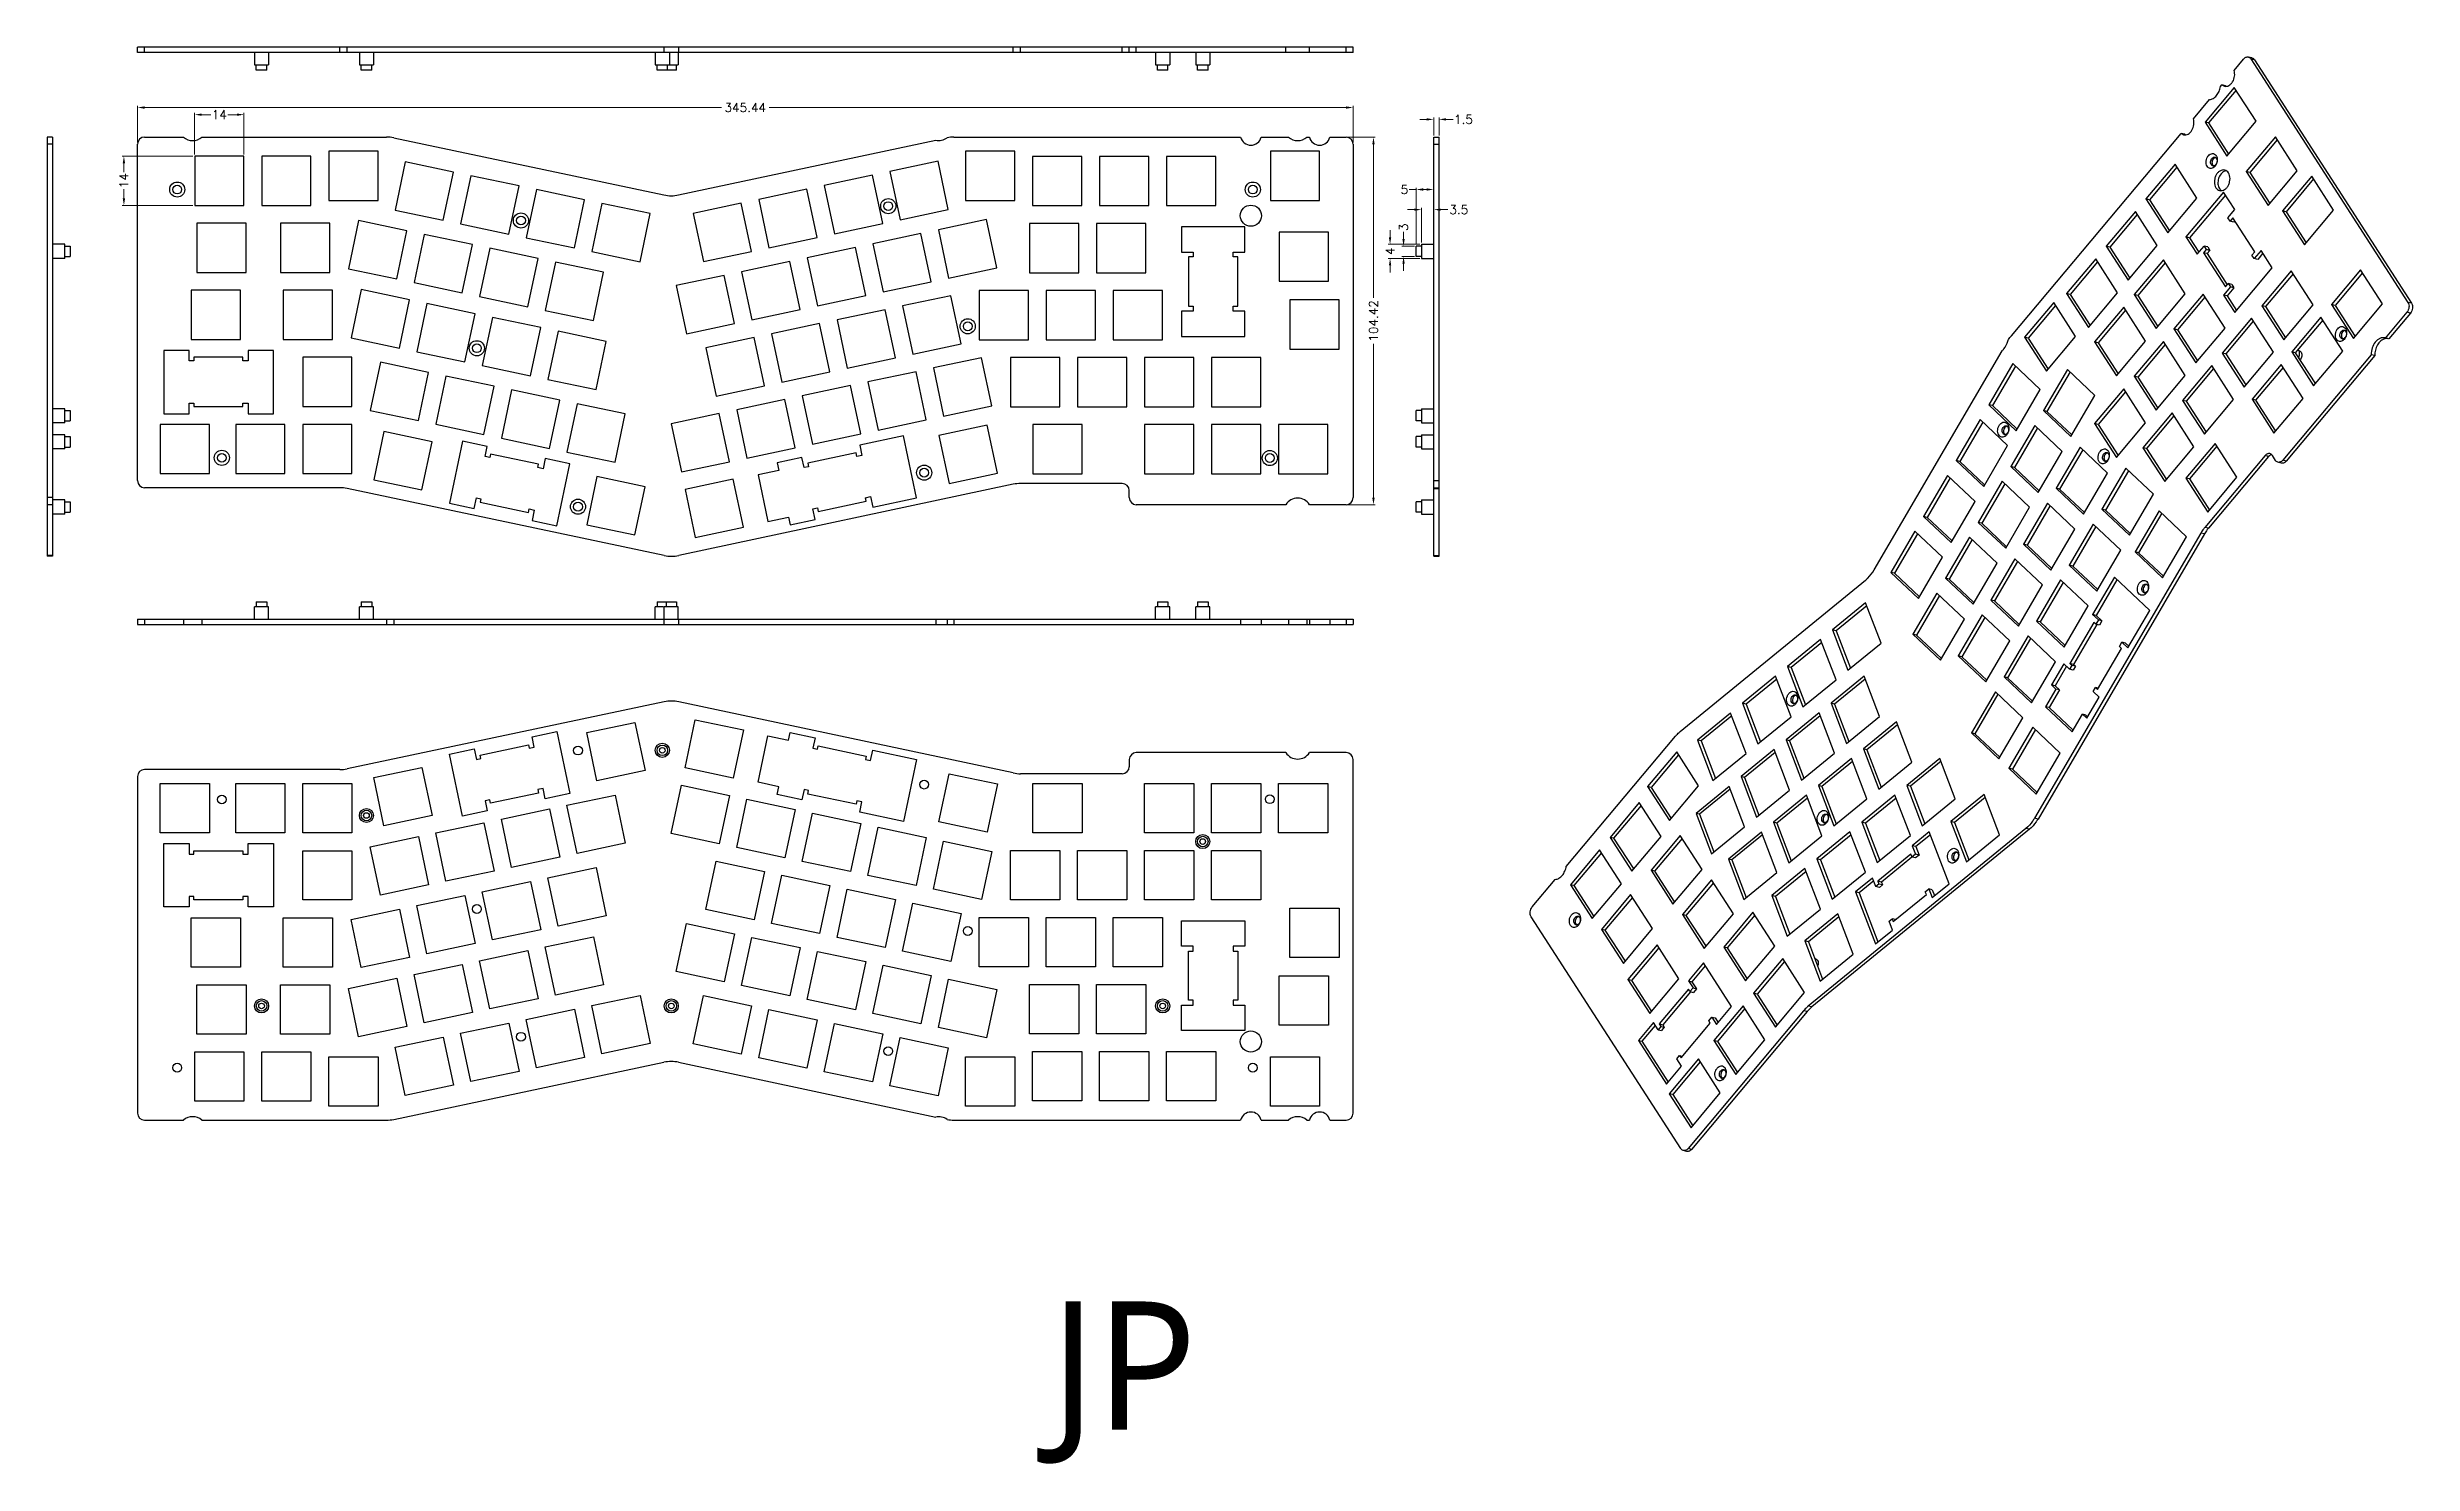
# Model space of a CAD drawing. Header units: millimetres. Extents: x 1368 to 3968, y 1434 to 1891.
# Drawn here: x 3296 to 3968, y 1467 to 1869 of the extents above; entities that cross this region are included whole.
import ezdxf

# ---------------------------------------------------------------- set-up
doc = ezdxf.new("R2010")
doc.units = ezdxf.units.MM
doc.header["$LTSCALE"] = 30.734
doc.header["$PDMODE"] = 3
doc.header["$PDSIZE"] = 8
doc.layers.get('0').update_dxf_attribs({"linetype": 'CONTINUOUS'})
doc.layers.get('Defpoints').update_dxf_attribs({"linetype": 'CONTINUOUS'})
doc.layers.add('dim', color=82, linetype='CONTINUOUS', lineweight=9)
doc.styles.add('ROMANC', font='romanc.shx', dxfattribs={"bigfont": 'gbcbig.shx'})
doc.dimstyles.new('YanXiu', dxfattribs={"dimtxt": 2.5, "dimasz": 2.2, "dimexe": 0.66, "dimexo": 0.66, "dimgap": 0.66, "dimtad": 0, "dimdsep": 46, "dimtxsty": 'ROMANC', "dimcen": 0, "dimclrd": 256, "dimclre": 131, "dimclrt": 42, "dimazin": 2, "dimtfac": 1, "dimtofl": 0, "dimtmove": 0, "dimatfit": 3, "dimfxl": 1, "dimlwd": 5, "dimlwe": 5, "dimarcsym": 0})

msp = doc.modelspace()

# ---------------------------------------------------------------- texts
at = {"layer": 'dim', "color": 42, "insert": (3581.24664, 1513.09799), "char_height": 36.4044995, "attachment_point": 1, "style": 'ROMANC'}
msp.add_mtext('{\\fMicrosoft YaHei|b0|i0|c134|p34;\\C6;JP }', dxfattribs=at)

# ---------------------------------------------------------------- blocks, each defined once
blk = doc.blocks.new('*D18')
at = {"layer": 'Defpoints', "color": 0}
for p in [(3677.77, 1813.43), (3686.69, 1813.43), (3686.69, 1809.43)]:
    blk.add_point(p, dxfattribs=at)
at = {"layer": 'dim', "lineweight": 5}
for p, q in [((3677.77, 1815.43), (3677.77, 1817.43)), ((3677.77, 1807.43), (3677.77, 1805.43))]:
    blk.add_line(p, q, dxfattribs=at)
at = {"layer": 'dim', "color": 131, "lineweight": 5}
for p, q in [((3686.19, 1813.43), (3677.27, 1813.43)), ((3686.19, 1809.43), (3677.27, 1809.43))]:
    blk.add_line(p, q, dxfattribs=at)
at = {"layer": 'dim'}
for points in [[(3677.44, 1815.43), (3678.1, 1815.43), (3677.77, 1813.43)], [(3677.44, 1807.43), (3678.1, 1807.43), (3677.77, 1809.43)]]:
    blk.add_solid(points, dxfattribs=at)
at = {"layer": 'dim', "color": 42, "insert": (3677.77, 1811.43), "char_height": 2.5, "attachment_point": 5, "rotation": 90, "style": 'ROMANC'}
blk.add_mtext('4', dxfattribs=at)
blk = doc.blocks.new('*D19')
at = {"layer": 'Defpoints', "color": 0}
for p in [(3681.6, 1812.93), (3685.19, 1812.93), (3685.19, 1809.93)]:
    blk.add_point(p, dxfattribs=at)
at = {"layer": 'dim', "lineweight": 5}
for p, q in [((3681.6, 1814.93), (3681.6, 1816.93)), ((3681.6, 1807.93), (3681.6, 1805.93))]:
    blk.add_line(p, q, dxfattribs=at)
at = {"layer": 'dim', "color": 131, "lineweight": 5}
for p, q in [((3684.69, 1812.93), (3681.1, 1812.93)), ((3684.69, 1809.93), (3681.1, 1809.93))]:
    blk.add_line(p, q, dxfattribs=at)
at = {"layer": 'dim'}
for points in [[(3681.27, 1814.93), (3681.93, 1814.93), (3681.6, 1812.93)], [(3681.27, 1807.93), (3681.93, 1807.93), (3681.6, 1809.93)]]:
    blk.add_solid(points, dxfattribs=at)
at = {"layer": 'dim', "color": 42, "insert": (3681.6, 1818.27), "char_height": 2.5, "attachment_point": 5, "rotation": 90, "style": 'ROMANC'}
blk.add_mtext('3', dxfattribs=at)
blk = doc.blocks.new('*D20')
at = {"layer": 'Defpoints', "color": 0}
for p in [(3690.19, 1823.28), (3686.69, 1813.43), (3690.19, 1813.43)]:
    blk.add_point(p, dxfattribs=at)
at = {"layer": 'dim', "lineweight": 5}
for p, q in [((3684.69, 1823.28), (3682.69, 1823.28)), ((3692.19, 1823.28), (3694.19, 1823.28))]:
    blk.add_line(p, q, dxfattribs=at)
at = {"layer": 'dim', "color": 131, "lineweight": 5}
for p, q in [((3686.69, 1813.93), (3686.69, 1823.78)), ((3690.19, 1813.93), (3690.19, 1823.78))]:
    blk.add_line(p, q, dxfattribs=at)
at = {"layer": 'dim'}
for points in [[(3684.69, 1823.61), (3684.69, 1822.95), (3686.69, 1823.28)], [(3692.19, 1823.61), (3692.19, 1822.95), (3690.19, 1823.28)]]:
    blk.add_solid(points, dxfattribs=at)
at = {"layer": 'dim', "color": 42, "insert": (3697.31, 1823.28), "char_height": 2.5, "attachment_point": 5, "style": 'ROMANC'}
blk.add_mtext('3.5', dxfattribs=at)
blk = doc.blocks.new('*D17')
at = {"layer": 'Defpoints', "color": 0}
for p in [(3690.19, 1829), (3685.19, 1812.93), (3690.19, 1813.43)]:
    blk.add_point(p, dxfattribs=at)
at = {"layer": 'dim', "lineweight": 5}
for p, q in [((3685.19, 1829), (3683.19, 1829)), ((3688.19, 1829), (3687.19, 1829))]:
    blk.add_line(p, q, dxfattribs=at)
at = {"layer": 'dim', "color": 131, "lineweight": 5}
for p, q in [((3685.19, 1813.43), (3685.19, 1829.5)), ((3690.19, 1813.93), (3690.19, 1829.5))]:
    blk.add_line(p, q, dxfattribs=at)
at = {"layer": 'dim'}
for points in [[(3687.19, 1829.34), (3687.19, 1828.67), (3685.19, 1829)], [(3688.19, 1829.34), (3688.19, 1828.67), (3690.19, 1829)]]:
    blk.add_solid(points, dxfattribs=at)
at = {"layer": 'dim', "color": 42, "insert": (3681.86, 1829), "char_height": 2.5, "attachment_point": 5, "style": 'ROMANC'}
blk.add_mtext('5', dxfattribs=at)
blk = doc.blocks.new('*D21')
at = {"layer": 'Defpoints', "color": 0}
for p in [(3691.69, 1848.92), (3690.19, 1843.89), (3691.69, 1843.89)]:
    blk.add_point(p, dxfattribs=at)
at = {"layer": 'dim', "lineweight": 5}
for p, q in [((3688.19, 1848.92), (3686.19, 1848.92)), ((3693.69, 1848.92), (3695.69, 1848.92))]:
    blk.add_line(p, q, dxfattribs=at)
at = {"layer": 'dim', "color": 131, "lineweight": 5}
for p, q in [((3690.19, 1844.39), (3690.19, 1849.42)), ((3691.69, 1844.39), (3691.69, 1849.42))]:
    blk.add_line(p, q, dxfattribs=at)
at = {"layer": 'dim'}
for points in [[(3688.19, 1849.25), (3688.19, 1848.59), (3690.19, 1848.92)], [(3693.69, 1849.25), (3693.69, 1848.59), (3691.69, 1848.92)]]:
    blk.add_solid(points, dxfattribs=at)
at = {"layer": 'dim', "color": 42, "insert": (3698.63, 1848.92), "char_height": 2.5, "attachment_point": 5, "style": 'ROMANC'}
blk.add_mtext('1.5', dxfattribs=at)
blk = doc.blocks.new('*D22')
at = {"layer": 'Defpoints', "color": 0}
for p in [(3352.07, 1850.26), (3338.07, 1838.48), (3352.07, 1838.48)]:
    blk.add_point(p, dxfattribs=at)
at = {"layer": 'dim', "color": 131, "lineweight": 5}
for p, q in [((3338.07, 1838.98), (3338.07, 1850.76)), ((3352.07, 1838.98), (3352.07, 1850.76))]:
    blk.add_line(p, q, dxfattribs=at)
at = {"layer": 'dim', "lineweight": 5}
for p, q in [((3340.07, 1850.26), (3342.67, 1850.26)), ((3350.07, 1850.26), (3347.48, 1850.26))]:
    blk.add_line(p, q, dxfattribs=at)
at = {"layer": 'dim'}
for points in [[(3340.07, 1850.6), (3340.07, 1849.93), (3338.07, 1850.26)], [(3350.07, 1850.6), (3350.07, 1849.93), (3352.07, 1850.26)]]:
    blk.add_solid(points, dxfattribs=at)
at = {"layer": 'dim', "color": 42, "insert": (3345.07, 1850.26), "char_height": 2.5, "attachment_point": 5, "style": 'ROMANC'}
blk.add_mtext('14', dxfattribs=at)
blk = doc.blocks.new('*D23')
at = {"layer": 'Defpoints', "color": 0}
for p in [(3338.07, 1838.48), (3317.97, 1824.48), (3338.07, 1824.48)]:
    blk.add_point(p, dxfattribs=at)
at = {"layer": 'dim', "color": 131, "lineweight": 5}
for p, q in [((3337.58, 1838.48), (3317.47, 1838.48)), ((3337.58, 1824.48), (3317.47, 1824.48))]:
    blk.add_line(p, q, dxfattribs=at)
at = {"layer": 'dim', "lineweight": 5}
for p, q in [((3317.97, 1836.48), (3317.97, 1833.89)), ((3317.97, 1826.48), (3317.97, 1829.08))]:
    blk.add_line(p, q, dxfattribs=at)
at = {"layer": 'dim'}
for points in [[(3317.63, 1836.48), (3318.3, 1836.48), (3317.97, 1838.48)], [(3317.63, 1826.48), (3318.3, 1826.48), (3317.97, 1824.48)]]:
    blk.add_solid(points, dxfattribs=at)
at = {"layer": 'dim', "color": 42, "insert": (3317.97, 1831.48), "char_height": 2.5, "attachment_point": 5, "rotation": 90, "style": 'ROMANC'}
blk.add_mtext('14', dxfattribs=at)
blk = doc.blocks.new('*D26')
at = {"layer": 'Defpoints', "color": 0}
for p in [(3667.26, 1852.29), (3321.82, 1841.89), (3667.26, 1841.88)]:
    blk.add_point(p, dxfattribs=at)
at = {"layer": 'dim', "color": 131, "lineweight": 5}
for p, q in [((3321.82, 1842.39), (3321.82, 1852.79)), ((3667.26, 1842.38), (3667.26, 1852.79))]:
    blk.add_line(p, q, dxfattribs=at)
at = {"layer": 'dim', "lineweight": 5}
for p, q in [((3323.82, 1852.29), (3487.79, 1852.29)), ((3665.26, 1852.29), (3501.29, 1852.29))]:
    blk.add_line(p, q, dxfattribs=at)
at = {"layer": 'dim'}
for points in [[(3323.82, 1852.62), (3323.82, 1851.95), (3321.82, 1852.29)], [(3665.26, 1852.62), (3665.26, 1851.95), (3667.26, 1852.29)]]:
    blk.add_solid(points, dxfattribs=at)
at = {"layer": 'dim', "color": 42, "insert": (3494.54, 1852.29), "char_height": 2.5, "attachment_point": 5, "style": 'ROMANC'}
blk.add_mtext('345.44', dxfattribs=at)
blk = doc.blocks.new('*D27')
at = {"layer": 'Defpoints', "color": 0}
for p in [(3665.26, 1843.88), (3665.26, 1739.46), (3673.05, 1739.46)]:
    blk.add_point(p, dxfattribs=at)
at = {"layer": 'dim', "color": 131, "lineweight": 5}
for p, q in [((3665.76, 1843.88), (3673.55, 1843.88)), ((3665.76, 1739.46), (3673.55, 1739.46))]:
    blk.add_line(p, q, dxfattribs=at)
at = {"layer": 'dim', "lineweight": 5}
for p, q in [((3673.05, 1841.88), (3673.05, 1798.19)), ((3673.05, 1741.46), (3673.05, 1785.16))]:
    blk.add_line(p, q, dxfattribs=at)
at = {"layer": 'dim'}
for points in [[(3672.72, 1841.88), (3673.39, 1841.88), (3673.05, 1843.88)], [(3672.72, 1741.46), (3673.39, 1741.46), (3673.05, 1739.46)]]:
    blk.add_solid(points, dxfattribs=at)
at = {"layer": 'dim', "color": 42, "insert": (3673.05, 1791.67), "char_height": 2.5, "attachment_point": 5, "rotation": 90, "style": 'ROMANC'}
blk.add_mtext('104.42', dxfattribs=at)

# ---------------------------------------------------------------- dimensions: what is measured, and where the dimension line sits
at = {"layer": 'dim'}
for base, p1, p2, picture, middle in [((3667.25966, 1852.2861), (3321.81991, 1841.8936), (3667.25966, 1841.8836), '*D26', (3494.53978, 1852.2861)), ((3352.07491, 1850.26309), (3338.07491, 1838.4836), (3352.07491, 1838.4836), '*D22', (3345.07491, 1850.26309)), ((3691.69187, 1848.92005), (3690.19187, 1843.8936), (3691.69187, 1843.8936), '*D21', (3698.6321, 1848.92005)), ((3690.19187, 1823.28032), (3686.69187, 1813.4336), (3690.19187, 1813.4336), '*D20', (3697.31067, 1823.28032))]:
    dim = msp.add_linear_dim(base=base, p1=p1, p2=p2, dimstyle='YanXiu', override={"dimasz": 2, "dimexe": 0.49975, "dimexo": 0.49975, "dimgap": 0.49975}, dxfattribs=at)
    dim.commit()
    dim.dimension.update_dxf_attribs({"geometry": picture, "text_midpoint": middle})
for base, p1, p2, picture, middle in [((3673.05459, 1739.4636), (3665.25966, 1843.8836), (3665.25966, 1739.4636), '*D27', (3673.05459, 1791.6736)), ((3317.96595, 1824.4836), (3338.07491, 1838.4836), (3338.07491, 1824.4836), '*D23', (3317.96595, 1831.4836)), ((3677.77002, 1813.4336), (3686.69187, 1809.4336), (3686.69187, 1813.4336), '*D18', (3677.77002, 1811.4336))]:
    dim = msp.add_linear_dim(base=base, p1=p1, p2=p2, angle=90, dimstyle='YanXiu', override={"dimasz": 2, "dimexe": 0.49975, "dimexo": 0.49975, "dimgap": 0.49975}, dxfattribs=at)
    dim.commit()
    dim.dimension.update_dxf_attribs({"geometry": picture, "text_midpoint": middle})
dim = msp.add_linear_dim(base=(3690.19187, 1829.0032), p1=(3685.19187, 1812.9336), p2=(3690.19187, 1813.4336), dimstyle='YanXiu', override={"dimasz": 2, "dimexe": 0.49975, "dimexo": 0.49975, "dimgap": 0.49975}, dxfattribs=at)
dim.commit()
dim.dimension.update_dxf_attribs({"geometry": '*D17', "text_midpoint": (3681.85879, 1829.0032), "dimtype": 160})
dim = msp.add_linear_dim(base=(3681.60159, 1812.9336), p1=(3685.19187, 1809.9336), p2=(3685.19187, 1812.9336), angle=90, dimstyle='YanXiu', override={"dimasz": 2, "dimexe": 0.49975, "dimexo": 0.49975, "dimgap": 0.49975}, dxfattribs=at)
dim.commit()
dim.dimension.update_dxf_attribs({"geometry": '*D19', "text_midpoint": (3681.60159, 1818.26669), "dimtype": 160})

# ---------------------------------------------------------------- linework, layer by layer
at = {"color": 7, "linetype": 'Continuous'}
for p, q in [((3321.81991, 1867.89742), (3321.81991, 1869.39742)), ((3667.25966, 1869.39742), (3321.81991, 1869.39742)), ((3323.81991, 1867.89742), (3323.81991, 1869.39742)), ((3379.30155, 1867.89742), (3379.30155, 1869.39742)), ((3381.36872, 1867.89742), (3381.36872, 1869.39742)), ((3471.50056, 1867.89742), (3471.50056, 1869.39742)), ((3475.64865, 1867.89742), (3475.64865, 1869.39742)), ((3570.6768, 1867.89742), (3570.6768, 1869.39742)), ((3572.75773, 1867.89742), (3572.75773, 1869.39742)), ((3601.65964, 1867.89742), (3601.65964, 1869.39742)), ((3603.65964, 1867.89742), (3603.65964, 1869.39742)), ((3605.65964, 1867.89742), (3605.65964, 1869.39742)), ((3648.14625, 1867.89742), (3648.14625, 1869.39742)), ((3654.88332, 1867.89742), (3654.88332, 1869.39742)), ((3665.25966, 1867.89742), (3665.25966, 1869.39742)), ((3667.25966, 1867.89742), (3667.25966, 1869.39742)), ((3667.25966, 1867.89742), (3321.81991, 1867.89742)), ((3355.07491, 1867.89742), (3355.07491, 1864.39742)), ((3355.07491, 1864.39742), (3359.07491, 1864.39742)), ((3355.57491, 1862.89742), (3355.57491, 1864.39742)), ((3358.57491, 1862.89742), (3355.57491, 1862.89742)), ((3358.57491, 1862.89742), (3358.57491, 1864.39742)), ((3359.07491, 1867.89742), (3359.07491, 1864.39742)), ((3384.87765, 1867.89742), (3384.87765, 1864.39742)), ((3384.87765, 1864.39742), (3388.87765, 1864.39742)), ((3385.37765, 1862.89742), (3385.37765, 1864.39742)), ((3388.37765, 1862.89742), (3385.37765, 1862.89742)), ((3388.37765, 1862.89742), (3388.37765, 1864.39742)), ((3388.87765, 1867.89742), (3388.87765, 1864.39742)), ((3468.96107, 1867.89742), (3468.96107, 1864.39742)), ((3468.96107, 1864.39742), (3475.51478, 1864.39742)), ((3469.46107, 1862.89742), (3469.46107, 1864.39742)), ((3475.01478, 1862.89742), (3469.46107, 1862.89742)), ((3472.46107, 1862.89742), (3472.46107, 1864.39742)), ((3472.96107, 1867.89742), (3472.96107, 1864.39742)), ((3475.01478, 1862.89742), (3475.01478, 1864.39742)), ((3475.51478, 1867.89742), (3475.51478, 1864.39742)), ((3611.15966, 1867.89742), (3611.15966, 1864.39742)), ((3611.15966, 1864.39742), (3615.15966, 1864.39742)), ((3611.65966, 1862.89742), (3611.65966, 1864.39742)), ((3614.65966, 1862.89742), (3611.65966, 1862.89742)), ((3614.65966, 1862.89742), (3614.65966, 1864.39742)), ((3615.15966, 1867.89742), (3615.15966, 1864.39742)), ((3622.53464, 1867.89742), (3622.53464, 1864.39742)), ((3622.53464, 1864.39742), (3626.53464, 1864.39742)), ((3623.03464, 1862.89742), (3623.03464, 1864.39742)), ((3626.03464, 1862.89742), (3623.03464, 1862.89742)), ((3626.03464, 1862.89742), (3626.03464, 1864.39742)), ((3626.53464, 1867.89742), (3626.53464, 1864.39742)), ((3917.60459, 1862.83644), (3920.3214, 1866.07421)), ((3922.69787, 1866.38925), (3921.68949, 1866.63808)), ((3922.39443, 1866.10747), (3967.0277, 1796.92347)), ((3923.40282, 1865.85864), (3922.39443, 1866.10747)), ((3923.40282, 1865.85864), (3968.03609, 1796.67464)), ((3917.6561, 1858.02327), (3909.36745, 1848.14524)), ((3918.18516, 1857.2032), (3910.37584, 1847.89641)), ((3913.73468, 1858.22447), (3914.15036, 1858.71985)), ((3915.15875, 1858.47102), (3914.15036, 1858.71985)), ((3914.15036, 1858.71985), (3914.84763, 1858.3478)), ((3923.87863, 1848.37802), (3917.6561, 1858.02327)), ((3906.036, 1849.04953), (3910.63291, 1854.52792)), ((3296.19883, 1843.8836), (3296.19883, 1724.80866)), ((3297.69883, 1843.8836), (3296.19883, 1843.8836)), ((3297.69883, 1841.8836), (3296.19883, 1841.8836)), ((3297.69883, 1843.8836), (3297.69883, 1724.80866)), ((3321.81991, 1746.28361), (3321.81991, 1841.8936)), ((3323.81991, 1843.8936), (3334.88375, 1843.8936)), ((3340.14581, 1843.8936), (3392.56363, 1843.8936)), ((3394.6308, 1843.67761), (3471.42853, 1827.45179)), ((3475.57662, 1827.45471), (3548.65016, 1843.00109)), ((3553.85028, 1843.8836), (3635.29643, 1843.8836)), ((3641.13081, 1843.8836), (3648.89525, 1843.8836)), ((3654.13432, 1843.8836), (3654.83643, 1843.8836)), ((3660.67081, 1843.8836), (3665.25966, 1843.8836)), ((3667.25966, 1841.8836), (3667.25966, 1741.4636)), ((3690.19187, 1724.80866), (3690.19187, 1843.8936)), ((3690.19187, 1843.8936), (3691.69187, 1843.8936)), ((3690.19187, 1841.8936), (3691.69187, 1841.8936)), ((3691.69187, 1724.80866), (3691.69187, 1843.8936)), ((3854.36186, 1787.46669), (3902.58177, 1844.93295)), ((3903.59016, 1844.68411), (3902.58177, 1844.93295)), ((3902.58177, 1844.93295), (3903.27904, 1844.56089)), ((3909.36745, 1848.14524), (3915.58997, 1838.49999)), ((3910.37584, 1847.89641), (3909.36745, 1848.14524)), ((3910.37584, 1847.89641), (3916.0693, 1839.07123)), ((3915.58997, 1838.49999), (3923.87863, 1848.37802)), ((3929.34842, 1843.96546), (3921.05977, 1834.08743)), ((3929.87748, 1843.14539), (3922.06815, 1833.8386)), ((3935.57094, 1834.32021), (3929.34842, 1843.96546)), ((3338.07491, 1838.4836), (3338.07491, 1824.4836)), ((3352.07491, 1838.4836), (3338.07491, 1838.4836)), ((3352.07491, 1824.4836), (3352.07491, 1838.4836)), ((3357.12491, 1838.4836), (3357.12491, 1824.4836)), ((3371.12491, 1838.4836), (3357.12491, 1838.4836)), ((3371.12491, 1824.4836), (3371.12491, 1838.4836)), ((3376.17491, 1839.8936), (3376.17491, 1825.8936)), ((3390.17491, 1839.8936), (3376.17491, 1839.8936)), ((3390.17491, 1825.8936), (3390.17491, 1839.8936)), ((3397.90543, 1836.85329), (3395.0114, 1823.15568)), ((3411.60305, 1833.95926), (3397.90543, 1836.85329)), ((3549.30982, 1837.00715), (3535.6163, 1834.09385)), ((3552.22312, 1823.31362), (3549.30982, 1837.00715)), ((3571.10966, 1839.8836), (3557.10966, 1839.8836)), ((3557.10966, 1839.8836), (3557.10966, 1825.8836)), ((3571.10966, 1825.8836), (3571.10966, 1839.8836)), ((3590.15966, 1838.4136), (3576.15966, 1838.4136)), ((3576.15966, 1838.4136), (3576.15966, 1824.4136)), ((3590.15966, 1824.4136), (3590.15966, 1838.4136)), ((3609.20966, 1838.4136), (3595.20966, 1838.4136)), ((3595.20966, 1838.4136), (3595.20966, 1824.4136)), ((3609.20966, 1824.4136), (3609.20966, 1838.4136)), ((3628.25966, 1838.4136), (3614.25966, 1838.4136)), ((3614.25966, 1838.4136), (3614.25966, 1824.4136)), ((3628.25966, 1824.4136), (3628.25966, 1838.4136)), ((3657.75491, 1839.8836), (3643.75491, 1839.8836)), ((3643.75491, 1839.8836), (3643.75491, 1825.8836)), ((3657.75491, 1825.8836), (3657.75491, 1839.8836)), ((3900.84691, 1836.19945), (3892.55826, 1826.32142)), ((3901.37597, 1835.37938), (3893.56664, 1826.07259)), ((3907.06943, 1826.5542), (3900.84691, 1836.19945)), ((3408.70902, 1820.26165), (3411.60305, 1833.95926)), ((3416.54397, 1832.91534), (3413.64994, 1819.21773)), ((3430.24158, 1830.02131), (3416.54397, 1832.91534)), ((3427.34755, 1816.3237), (3430.24158, 1830.02131)), ((3435.18251, 1828.97739), (3432.28848, 1815.27978)), ((3448.88012, 1826.08336), (3435.18251, 1828.97739)), ((3512.04387, 1829.07882), (3498.35034, 1826.16553)), ((3514.95716, 1815.38529), (3512.04387, 1829.07882)), ((3530.67684, 1833.04298), (3516.98332, 1830.12969)), ((3516.98332, 1830.12969), (3519.89661, 1816.43616)), ((3533.59014, 1819.34946), (3530.67684, 1833.04298)), ((3535.6163, 1834.09385), (3538.52959, 1820.40032)), ((3921.05977, 1834.08743), (3927.28229, 1824.44218)), ((3922.06815, 1833.8386), (3921.05977, 1834.08743)), ((3922.06815, 1833.8386), (3927.76162, 1825.01342)), ((3927.28229, 1824.44218), (3935.57094, 1834.32021)), ((3939.68053, 1832.81996), (3931.39188, 1822.94193)), ((3940.20959, 1831.99989), (3932.40026, 1822.6931)), ((3945.90305, 1823.17471), (3939.68053, 1832.81996)), ((3338.07491, 1824.4836), (3352.07491, 1824.4836)), ((3357.12491, 1824.4836), (3371.12491, 1824.4836)), ((3376.17491, 1825.8936), (3390.17491, 1825.8936)), ((3395.0114, 1823.15568), (3408.70902, 1820.26165)), ((3445.98609, 1812.38575), (3448.88012, 1826.08336)), ((3453.82105, 1825.03944), (3450.92701, 1811.34183)), ((3467.51866, 1822.14541), (3453.82105, 1825.03944)), ((3464.62463, 1808.4478), (3467.51866, 1822.14541)), ((3493.41089, 1825.11466), (3479.71736, 1822.20136)), ((3479.71736, 1822.20136), (3482.63065, 1808.50784)), ((3496.32418, 1811.42113), (3493.41089, 1825.11466)), ((3498.35034, 1826.16553), (3501.26363, 1812.472)), ((3538.52959, 1820.40032), (3552.22312, 1823.31362)), ((3557.10966, 1825.8836), (3571.10966, 1825.8836)), ((3576.15966, 1824.4136), (3590.15966, 1824.4136)), ((3595.20966, 1824.4136), (3609.20966, 1824.4136)), ((3614.25966, 1824.4136), (3628.25966, 1824.4136)), ((3643.75491, 1825.8836), (3657.75491, 1825.8836)), ((3889.56842, 1822.75827), (3881.27977, 1812.88024)), ((3890.09748, 1821.9382), (3882.28816, 1812.63141)), ((3895.79094, 1813.11302), (3889.56842, 1822.75827)), ((3892.55826, 1826.32142), (3898.78078, 1816.67617)), ((3893.56664, 1826.07259), (3892.55826, 1826.32142)), ((3893.56664, 1826.07259), (3899.26011, 1817.24741)), ((3898.78078, 1816.67617), (3907.06943, 1826.5542)), ((3914.60358, 1828.25167), (3903.94674, 1815.55135)), ((3915.13264, 1827.4316), (3904.95513, 1815.30252)), ((3917.80374, 1823.29126), (3914.60358, 1828.25167)), ((3915.84998, 1820.96287), (3917.80374, 1823.29126)), ((3931.39188, 1822.94193), (3937.6144, 1813.29668)), ((3932.40026, 1822.6931), (3931.39188, 1822.94193)), ((3932.40026, 1822.6931), (3938.09373, 1813.86792)), ((3937.6144, 1813.29668), (3945.90305, 1823.17471)), ((3338.67491, 1819.4336), (3338.67491, 1805.4336)), ((3352.67491, 1819.4336), (3338.67491, 1819.4336)), ((3352.67491, 1805.4336), (3352.67491, 1819.4336)), ((3362.47491, 1819.4336), (3362.47491, 1805.4336)), ((3376.47491, 1819.4336), (3362.47491, 1819.4336)), ((3376.47491, 1805.4336), (3376.47491, 1819.4336)), ((3384.67268, 1820.17855), (3381.77865, 1806.48094)), ((3398.37029, 1817.28452), (3384.67268, 1820.17855)), ((3395.47626, 1803.5869), (3398.37029, 1817.28452)), ((3403.31122, 1816.24061), (3400.41719, 1802.543)), ((3417.00883, 1813.34658), (3403.31122, 1816.24061)), ((3413.64994, 1819.21773), (3427.34755, 1816.3237)), ((3432.28848, 1815.27978), (3445.98609, 1812.38575)), ((3501.26363, 1812.472), (3514.95716, 1815.38529)), ((3519.89661, 1816.43616), (3533.59014, 1819.34946)), ((3544.471, 1816.50133), (3530.77748, 1813.58804)), ((3547.3843, 1802.8078), (3544.471, 1816.50133)), ((3563.10398, 1820.46549), (3549.41046, 1817.5522)), ((3549.41046, 1817.5522), (3552.32375, 1803.85867)), ((3566.01728, 1806.77197), (3563.10398, 1820.46549)), ((3589.29466, 1819.3636), (3575.29466, 1819.3636)), ((3575.29466, 1819.3636), (3575.29466, 1805.3636)), ((3589.29466, 1805.3636), (3589.29466, 1819.3636)), ((3608.34466, 1819.3636), (3594.34466, 1819.3636)), ((3594.34466, 1819.3636), (3594.34466, 1805.3636)), ((3608.34466, 1805.3636), (3608.34466, 1819.3636)), ((3636.49966, 1818.4386), (3618.49966, 1818.4386)), ((3618.49966, 1818.4386), (3618.49966, 1811.2386)), ((3636.49966, 1811.2386), (3636.49966, 1818.4386)), ((3660.25966, 1816.9136), (3646.25966, 1816.9136)), ((3646.25966, 1816.9136), (3646.25966, 1802.9136)), ((3660.25966, 1802.9136), (3660.25966, 1816.9136)), ((3903.94674, 1815.55135), (3907.1469, 1810.59093)), ((3904.95513, 1815.30252), (3903.94674, 1815.55135)), ((3904.95513, 1815.30252), (3907.62622, 1811.16217)), ((3916.47223, 1819.99834), (3915.84998, 1820.96287)), ((3917.2419, 1820.91559), (3916.47223, 1819.99834)), ((3917.48062, 1819.74951), (3916.47223, 1819.99834)), ((3923.46442, 1811.27034), (3917.2419, 1820.91559)), ((3917.77096, 1820.09552), (3917.48062, 1819.74951)), ((3301.19883, 1813.4336), (3297.69883, 1813.4336)), ((3301.19883, 1809.4336), (3297.69883, 1809.4336)), ((3301.19883, 1809.43429), (3301.19883, 1813.43292)), ((3301.19883, 1812.9336), (3302.69883, 1812.9336)), ((3301.19883, 1809.9336), (3302.69883, 1809.9336)), ((3302.69883, 1812.9336), (3302.69883, 1809.9336)), ((3414.1148, 1799.64897), (3417.00883, 1813.34658)), ((3421.94975, 1812.30266), (3419.05572, 1798.60505)), ((3435.64737, 1809.40863), (3421.94975, 1812.30266)), ((3432.75334, 1795.71102), (3435.64737, 1809.40863)), ((3440.58829, 1808.36471), (3437.69426, 1794.6671)), ((3454.2859, 1805.47068), (3440.58829, 1808.36471)), ((3450.92701, 1811.34183), (3464.62463, 1808.4478)), ((3482.63065, 1808.50784), (3496.32418, 1811.42113)), ((3507.20505, 1808.57301), (3493.51152, 1805.65971)), ((3510.11834, 1794.87948), (3507.20505, 1808.57301)), ((3525.83802, 1812.53717), (3512.1445, 1809.62388)), ((3512.1445, 1809.62388), (3515.05779, 1795.93035)), ((3528.75132, 1798.84364), (3525.83802, 1812.53717)), ((3530.77748, 1813.58804), (3533.69077, 1799.89451)), ((3618.49966, 1811.2386), (3621.79966, 1811.2386)), ((3621.79966, 1809.8386), (3620.49966, 1809.8386)), ((3620.49966, 1809.8386), (3620.49966, 1795.8386)), ((3621.79966, 1811.2386), (3621.79966, 1809.8386)), ((3633.19966, 1811.2386), (3636.49966, 1811.2386)), ((3633.19966, 1809.8386), (3633.19966, 1811.2386)), ((3634.49966, 1809.8386), (3633.19966, 1809.8386)), ((3634.49966, 1795.8386), (3634.49966, 1809.8386)), ((3685.19187, 1809.9336), (3685.19187, 1812.9336)), ((3686.69187, 1812.9336), (3685.19187, 1812.9336)), ((3686.69187, 1809.9336), (3685.19187, 1809.9336)), ((3686.69187, 1813.4336), (3690.19187, 1813.4336)), ((3686.69187, 1813.43292), (3686.69187, 1809.43429)), ((3686.69187, 1809.4336), (3690.19187, 1809.4336)), ((3878.28993, 1809.3171), (3870.00128, 1799.43906)), ((3878.81899, 1808.49702), (3871.00967, 1799.19023)), ((3884.51246, 1799.67185), (3878.28993, 1809.3171)), ((3881.27977, 1812.88024), (3887.50229, 1803.23499)), ((3882.28816, 1812.63141), (3881.27977, 1812.88024)), ((3882.28816, 1812.63141), (3887.98162, 1803.80623)), ((3887.50229, 1803.23499), (3895.79094, 1813.11302)), ((3897.52338, 1809.02352), (3889.23473, 1799.14549)), ((3898.05244, 1808.20345), (3890.24311, 1798.89666)), ((3903.7459, 1799.37827), (3897.52338, 1809.02352)), ((3907.1469, 1810.59093), (3909.10065, 1812.91933)), ((3909.7229, 1811.9548), (3908.95324, 1811.03756)), ((3908.95324, 1811.03756), (3915.17577, 1801.39231)), ((3909.96163, 1810.78873), (3908.95324, 1811.03756)), ((3909.10065, 1812.91933), (3909.7229, 1811.9548)), ((3910.10904, 1812.6705), (3909.10065, 1812.91933)), ((3910.73129, 1811.70597), (3909.7229, 1811.9548)), ((3910.73129, 1811.70597), (3909.96163, 1810.78873)), ((3909.96163, 1810.78873), (3915.65509, 1801.96355)), ((3910.10904, 1812.6705), (3910.73129, 1811.70597)), ((3922.69476, 1810.35309), (3923.46442, 1811.27034)), ((3923.31701, 1809.38857), (3922.69476, 1810.35309)), ((3925.27076, 1811.71696), (3923.31701, 1809.38857)), ((3924.3254, 1809.13974), (3923.31701, 1809.38857)), ((3925.79982, 1810.89689), (3924.3254, 1809.13974)), ((3928.47092, 1806.75655), (3925.27076, 1811.71696)), ((3338.67491, 1805.4336), (3352.67491, 1805.4336)), ((3362.47491, 1805.4336), (3376.47491, 1805.4336)), ((3381.77865, 1806.48094), (3395.47626, 1803.5869)), ((3400.41719, 1802.543), (3414.1148, 1799.64897)), ((3451.39187, 1791.77307), (3454.2859, 1805.47068)), ((3488.57207, 1804.60885), (3474.87854, 1801.69555)), ((3474.87854, 1801.69555), (3477.79183, 1788.00202)), ((3491.48536, 1790.91532), (3488.57207, 1804.60885)), ((3493.51152, 1805.65971), (3496.42481, 1791.96619)), ((3533.69077, 1799.89451), (3547.3843, 1802.8078)), ((3552.32375, 1803.85867), (3566.01728, 1806.77197)), ((3575.29466, 1805.3636), (3589.29466, 1805.3636)), ((3594.34466, 1805.3636), (3608.34466, 1805.3636)), ((3646.25966, 1802.9136), (3660.25966, 1802.9136)), ((3915.17577, 1801.39231), (3915.94543, 1802.30955)), ((3915.94543, 1802.30955), (3916.56768, 1801.34503)), ((3916.95381, 1802.06072), (3915.94543, 1802.30955)), ((3916.95381, 1802.06072), (3917.57607, 1801.0962)), ((3917.81408, 1794.05622), (3928.47092, 1806.75655)), ((3933.82633, 1805.8575), (3925.53767, 1795.97946)), ((3934.35539, 1805.03742), (3926.54606, 1795.73063)), ((3940.04885, 1796.21225), (3933.82633, 1805.8575)), ((3953.57189, 1806.17425), (3945.28324, 1796.29621)), ((3954.10095, 1805.35417), (3946.29163, 1796.04738)), ((3959.79442, 1796.529), (3953.57189, 1806.17425)), ((3337.07491, 1800.3836), (3337.07491, 1786.3836)), ((3351.07491, 1800.3836), (3337.07491, 1800.3836)), ((3351.07491, 1786.3836), (3351.07491, 1800.3836)), ((3363.24491, 1800.3836), (3363.24491, 1786.3836)), ((3377.24491, 1800.3836), (3363.24491, 1800.3836)), ((3377.24491, 1786.3836), (3377.24491, 1800.3836)), ((3385.43105, 1800.54778), (3382.53702, 1786.85017)), ((3399.12866, 1797.65375), (3385.43105, 1800.54778)), ((3396.23463, 1783.95614), (3399.12866, 1797.65375)), ((3404.0696, 1796.60983), (3401.17556, 1782.91222)), ((3417.76721, 1793.7158), (3404.0696, 1796.60983)), ((3419.05572, 1798.60505), (3432.75334, 1795.71102)), ((3496.42481, 1791.96619), (3510.11834, 1794.87948)), ((3515.05779, 1795.93035), (3528.75132, 1798.84364)), ((3534.31127, 1794.8635), (3520.61774, 1791.9502)), ((3537.22456, 1781.16997), (3534.31127, 1794.8635)), ((3552.94425, 1798.82766), (3539.25072, 1795.91436)), ((3539.25072, 1795.91436), (3542.16401, 1782.22084)), ((3555.85754, 1785.13413), (3552.94425, 1798.82766)), ((3575.00966, 1800.3136), (3561.00966, 1800.3136)), ((3561.00966, 1800.3136), (3561.00966, 1786.3136)), ((3575.00966, 1786.3136), (3575.00966, 1800.3136)), ((3594.05966, 1800.3136), (3580.05966, 1800.3136)), ((3580.05966, 1800.3136), (3580.05966, 1786.3136)), ((3594.05966, 1786.3136), (3594.05966, 1800.3136)), ((3613.10966, 1800.3136), (3599.10966, 1800.3136)), ((3599.10966, 1800.3136), (3599.10966, 1786.3136)), ((3613.10966, 1786.3136), (3613.10966, 1800.3136)), ((3620.49966, 1795.8386), (3621.79966, 1795.8386)), ((3621.79966, 1795.8386), (3621.79966, 1794.4386)), ((3633.19966, 1795.8386), (3634.49966, 1795.8386)), ((3633.19966, 1794.4386), (3633.19966, 1795.8386)), ((3663.25966, 1797.6636), (3649.25966, 1797.6636)), ((3649.25966, 1797.6636), (3649.25966, 1783.6636)), ((3663.25966, 1783.6636), (3663.25966, 1797.6636)), ((3866.35808, 1796.88867), (3858.06943, 1787.01064)), ((3866.88714, 1796.0686), (3859.07782, 1786.76181)), ((3872.5806, 1787.24342), (3866.35808, 1796.88867)), ((3870.00128, 1799.43906), (3876.2238, 1789.79381)), ((3871.00967, 1799.19023), (3870.00128, 1799.43906)), ((3871.00967, 1799.19023), (3876.70313, 1790.36505)), ((3876.2238, 1789.79381), (3884.51246, 1799.67185)), ((3886.24489, 1795.58235), (3877.95624, 1785.70431)), ((3886.77395, 1794.76227), (3878.96463, 1785.45548)), ((3892.46741, 1785.9371), (3886.24489, 1795.58235)), ((3889.23473, 1799.14549), (3895.45725, 1789.50024)), ((3890.24311, 1798.89666), (3889.23473, 1799.14549)), ((3890.24311, 1798.89666), (3895.93658, 1790.07148)), ((3895.45725, 1789.50024), (3903.7459, 1799.37827)), ((3908.81156, 1799.26115), (3900.5229, 1789.38312)), ((3909.34062, 1798.44108), (3901.53129, 1789.13429)), ((3915.03408, 1789.6159), (3908.81156, 1799.26115)), ((3916.56768, 1801.34503), (3914.61393, 1799.01664)), ((3914.61393, 1799.01664), (3917.81408, 1794.05622)), ((3915.62231, 1798.7678), (3914.61393, 1799.01664)), ((3917.57607, 1801.0962), (3915.62231, 1798.7678)), ((3915.62231, 1798.7678), (3918.29341, 1794.62746)), ((3917.57607, 1801.0962), (3916.56768, 1801.34503)), ((3926.54606, 1795.73063), (3925.53767, 1795.97946)), ((3925.53767, 1795.97946), (3931.7602, 1786.33422)), ((3926.54606, 1795.73063), (3932.23953, 1786.90545)), ((3931.7602, 1786.33422), (3940.04885, 1796.21225)), ((3946.29163, 1796.04738), (3945.28324, 1796.29621)), ((3945.28324, 1796.29621), (3951.50576, 1786.65096)), ((3946.29163, 1796.04738), (3951.98509, 1787.2222)), ((3951.50576, 1786.65096), (3959.79442, 1796.529)), ((3968.03609, 1796.67464), (3967.0277, 1796.92347)), ((3414.87318, 1780.01819), (3417.76721, 1793.7158)), ((3422.70813, 1792.67188), (3419.8141, 1778.97427)), ((3436.40574, 1789.77785), (3422.70813, 1792.67188)), ((3433.51171, 1776.08024), (3436.40574, 1789.77785)), ((3437.69426, 1794.6671), (3451.39187, 1791.77307)), ((3441.34667, 1788.73393), (3438.45264, 1775.03632)), ((3455.04428, 1785.8399), (3441.34667, 1788.73393)), ((3477.79183, 1788.00202), (3491.48536, 1790.91532)), ((3515.67829, 1790.89934), (3501.98476, 1787.98604)), ((3501.98476, 1787.98604), (3504.89806, 1774.29251)), ((3518.59158, 1777.20581), (3515.67829, 1790.89934)), ((3520.61774, 1791.9502), (3523.53104, 1778.25667)), ((3621.79966, 1794.4386), (3618.49966, 1794.4386)), ((3618.49966, 1794.4386), (3618.49966, 1787.2386)), ((3636.49966, 1794.4386), (3633.19966, 1794.4386)), ((3636.49966, 1787.2386), (3636.49966, 1794.4386)), ((3900.5229, 1789.38312), (3906.74543, 1779.73787)), ((3901.53129, 1789.13429), (3900.5229, 1789.38312)), ((3901.53129, 1789.13429), (3907.22476, 1780.30911)), ((3906.74543, 1779.73787), (3915.03408, 1789.6159)), ((3922.54784, 1792.41632), (3914.25919, 1782.53829)), ((3923.0769, 1791.59625), (3915.26757, 1782.28946)), ((3928.77036, 1782.77107), (3922.54784, 1792.41632)), ((3942.2934, 1792.73307), (3934.00475, 1782.85504)), ((3942.82246, 1791.913), (3935.01314, 1782.6062)), ((3948.51593, 1783.08782), (3942.2934, 1792.73307)), ((3966.73254, 1794.13443), (3960.58926, 1786.81315)), ((3967.74093, 1793.8856), (3961.59765, 1786.56432)), ((3967.74093, 1793.8856), (3966.73254, 1794.13443)), ((3329.27276, 1783.27501), (3329.27276, 1765.27501)), ((3336.47276, 1783.27501), (3329.27276, 1783.27501)), ((3336.47276, 1780.3336), (3336.47276, 1783.27501)), ((3337.07491, 1786.3836), (3351.07491, 1786.3836)), ((3337.79491, 1781.3336), (3337.79491, 1780.3336)), ((3351.79491, 1781.3336), (3337.79491, 1781.3336)), ((3351.79491, 1780.3336), (3351.79491, 1781.3336)), ((3353.27276, 1783.27501), (3353.27276, 1780.3336)), ((3360.47276, 1783.27501), (3353.27276, 1783.27501)), ((3360.47276, 1765.27501), (3360.47276, 1783.27501)), ((3363.24491, 1786.3836), (3377.24491, 1786.3836)), ((3368.77489, 1781.3336), (3368.77489, 1767.3336)), ((3382.77489, 1781.3336), (3368.77489, 1781.3336)), ((3382.53702, 1786.85017), (3396.23463, 1783.95614)), ((3382.77489, 1767.3336), (3382.77489, 1781.3336)), ((3401.17556, 1782.91222), (3414.87318, 1780.01819)), ((3452.15025, 1772.14229), (3455.04428, 1785.8399)), ((3497.04531, 1786.93517), (3483.35178, 1784.02188)), ((3483.35178, 1784.02188), (3486.26508, 1770.32835)), ((3499.9586, 1773.24165), (3497.04531, 1786.93517)), ((3542.16401, 1782.22084), (3555.85754, 1785.13413)), ((3561.00966, 1786.3136), (3575.00966, 1786.3136)), ((3583.90964, 1781.2636), (3569.90964, 1781.2636)), ((3569.90964, 1781.2636), (3569.90964, 1767.2636)), ((3580.05966, 1786.3136), (3594.05966, 1786.3136)), ((3583.90964, 1767.2636), (3583.90964, 1781.2636)), ((3602.95964, 1781.2636), (3588.95964, 1781.2636)), ((3588.95964, 1781.2636), (3588.95964, 1767.2636)), ((3599.10966, 1786.3136), (3613.10966, 1786.3136)), ((3602.95964, 1767.2636), (3602.95964, 1781.2636)), ((3622.00964, 1781.2636), (3608.00964, 1781.2636)), ((3608.00964, 1781.2636), (3608.00964, 1767.2636)), ((3618.49966, 1787.2386), (3636.49966, 1787.2386)), ((3622.00964, 1767.2636), (3622.00964, 1781.2636)), ((3641.05964, 1781.2636), (3627.05964, 1781.2636)), ((3627.05964, 1781.2636), (3627.05964, 1767.2636)), ((3641.05964, 1767.2636), (3641.05964, 1781.2636)), ((3649.25966, 1783.6636), (3663.25966, 1783.6636)), ((3815.32229, 1720.92023), (3851.67539, 1783.18962)), ((3858.06943, 1787.01064), (3864.29195, 1777.36539)), ((3859.07782, 1786.76181), (3858.06943, 1787.01064)), ((3859.07782, 1786.76181), (3864.77128, 1777.93663)), ((3864.29195, 1777.36539), (3872.5806, 1787.24342)), ((3877.95624, 1785.70431), (3884.17876, 1776.05906)), ((3878.96463, 1785.45548), (3877.95624, 1785.70431)), ((3878.96463, 1785.45548), (3884.65809, 1776.6303)), ((3884.17876, 1776.05906), (3892.46741, 1785.9371)), ((3897.53307, 1785.81998), (3889.24442, 1775.94194)), ((3898.06213, 1784.9999), (3890.2528, 1775.69311)), ((3903.75559, 1776.17473), (3897.53307, 1785.81998)), ((3915.26757, 1782.28946), (3914.25919, 1782.53829)), ((3914.25919, 1782.53829), (3920.48171, 1772.89304)), ((3915.26757, 1782.28946), (3920.96104, 1773.46428)), ((3920.48171, 1772.89304), (3928.77036, 1782.77107)), ((3956.60061, 1782.05966), (3931.44656, 1752.08223)), ((3957.60899, 1781.81083), (3932.45494, 1751.8334)), ((3935.01314, 1782.6062), (3934.00475, 1782.85504)), ((3934.00475, 1782.85504), (3940.22728, 1773.20979)), ((3935.01314, 1782.6062), (3940.7066, 1773.78103)), ((3936.00727, 1783.21741), (3936.11711, 1783.1903)), ((3940.22728, 1773.20979), (3948.51593, 1783.08782)), ((3957.60899, 1781.81083), (3956.60061, 1782.05966)), ((3961.59765, 1786.56432), (3960.51166, 1786.83245)), ((3337.79491, 1780.3336), (3336.47276, 1780.3336)), ((3353.27276, 1780.3336), (3351.79491, 1780.3336)), ((3390.83681, 1779.93511), (3387.94278, 1766.2375)), ((3404.53443, 1777.04108), (3390.83681, 1779.93511)), ((3401.6404, 1763.34346), (3404.53443, 1777.04108)), ((3409.47535, 1775.99716), (3406.58132, 1762.29955)), ((3423.17296, 1773.10313), (3409.47535, 1775.99716)), ((3419.8141, 1778.97427), (3433.51171, 1776.08024)), ((3438.45264, 1775.03632), (3452.15025, 1772.14229)), ((3504.89806, 1774.29251), (3518.59158, 1777.20581)), ((3523.53104, 1778.25667), (3537.22456, 1781.16997)), ((3543.05837, 1777.24809), (3529.36484, 1774.33479)), ((3545.97166, 1763.55456), (3543.05837, 1777.24809)), ((3561.69135, 1781.21225), (3547.99782, 1778.29895)), ((3547.99782, 1778.29895), (3550.91111, 1764.60543)), ((3564.60464, 1767.51872), (3561.69135, 1781.21225)), ((3854.73005, 1779.52555), (3847.9177, 1767.85666)), ((3855.47364, 1778.82314), (3848.92609, 1767.60782)), ((3862.54116, 1772.14699), (3854.73005, 1779.52555)), ((3870.24904, 1777.86204), (3863.43669, 1766.19314)), ((3870.99262, 1777.15963), (3864.44508, 1765.94431)), ((3878.06015, 1770.48347), (3870.24904, 1777.86204)), ((3889.24442, 1775.94194), (3895.46694, 1766.29669)), ((3890.2528, 1775.69311), (3889.24442, 1775.94194)), ((3890.2528, 1775.69311), (3895.94627, 1766.86793)), ((3895.46694, 1766.29669), (3903.75559, 1776.17473)), ((3911.26935, 1778.97514), (3902.9807, 1769.09711)), ((3911.79841, 1778.15507), (3903.98909, 1768.84828)), ((3917.49187, 1769.32989), (3911.26935, 1778.97514)), ((3931.01492, 1779.29189), (3922.72626, 1769.41386)), ((3931.54398, 1778.47182), (3923.73465, 1769.16503)), ((3937.23744, 1769.64664), (3931.01492, 1779.29189)), ((3336.47276, 1765.27501), (3336.47276, 1768.3336)), ((3336.47276, 1768.3336), (3337.79491, 1768.3336)), ((3337.79491, 1768.3336), (3337.79491, 1767.3336)), ((3351.79491, 1767.3336), (3351.79491, 1768.3336)), ((3351.79491, 1768.3336), (3353.27276, 1768.3336)), ((3353.27276, 1768.3336), (3353.27276, 1765.27501)), ((3420.27893, 1759.40552), (3423.17296, 1773.10313)), ((3428.11389, 1772.05921), (3425.21986, 1758.3616)), ((3441.8115, 1769.16518), (3428.11389, 1772.05921)), ((3438.91747, 1755.46757), (3441.8115, 1769.16518)), ((3446.75242, 1768.12126), (3443.85839, 1754.42365)), ((3460.45004, 1765.22723), (3446.75242, 1768.12126)), ((3486.26508, 1770.32835), (3499.9586, 1773.24165)), ((3505.79241, 1769.31976), (3492.09888, 1766.40647)), ((3508.7057, 1755.62624), (3505.79241, 1769.31976)), ((3524.42539, 1773.28393), (3510.73186, 1770.37063)), ((3510.73186, 1770.37063), (3513.64516, 1756.6771)), ((3527.33868, 1759.5904), (3524.42539, 1773.28393)), ((3529.36484, 1774.33479), (3532.27813, 1760.64126)), ((3847.9177, 1767.85666), (3855.72882, 1760.47809)), ((3848.92609, 1767.60782), (3847.9177, 1767.85666)), ((3855.72882, 1760.47809), (3862.54116, 1772.14699)), ((3871.2478, 1758.81458), (3878.06015, 1770.48347)), ((3886.25458, 1772.3788), (3877.96593, 1762.50077)), ((3886.78364, 1771.55873), (3878.97432, 1762.25193)), ((3892.47711, 1762.73355), (3886.25458, 1772.3788)), ((3902.9807, 1769.09711), (3909.20322, 1759.45186)), ((3903.98909, 1768.84828), (3902.9807, 1769.09711)), ((3903.98909, 1768.84828), (3909.68255, 1760.0231)), ((3909.20322, 1759.45186), (3917.49187, 1769.32989)), ((3923.73465, 1769.16503), (3922.72626, 1769.41386)), ((3922.72626, 1769.41386), (3928.94879, 1759.76861)), ((3923.73465, 1769.16503), (3929.42811, 1760.33985)), ((3928.94879, 1759.76861), (3937.23744, 1769.64664)), ((3301.19883, 1766.73745), (3297.69883, 1766.73745)), ((3301.19883, 1762.73745), (3297.69883, 1762.73745)), ((3301.19883, 1762.73814), (3301.19883, 1766.73676)), ((3301.19883, 1766.23745), (3302.69883, 1766.23745)), ((3301.19883, 1763.23745), (3302.69883, 1763.23745)), ((3302.69883, 1766.23745), (3302.69883, 1763.23745)), ((3328.29491, 1762.28361), (3328.29491, 1748.28361)), ((3342.29491, 1762.28361), (3328.29491, 1762.28361)), ((3329.27276, 1765.27501), (3336.47276, 1765.27501)), ((3337.79491, 1767.3336), (3351.79491, 1767.3336)), ((3342.29491, 1748.28361), (3342.29491, 1762.28361)), ((3349.72489, 1762.28361), (3349.72489, 1748.28361)), ((3363.72489, 1762.28361), (3349.72489, 1762.28361)), ((3353.27276, 1765.27501), (3360.47276, 1765.27501)), ((3363.72489, 1748.28361), (3363.72489, 1762.28361)), ((3368.77489, 1767.3336), (3382.77489, 1767.3336)), ((3368.77489, 1762.28361), (3368.77489, 1748.28361)), ((3382.77489, 1762.28361), (3368.77489, 1762.28361)), ((3382.77489, 1748.28361), (3382.77489, 1762.28361)), ((3387.94278, 1766.2375), (3401.6404, 1763.34346)), ((3406.58132, 1762.29955), (3420.27893, 1759.40552)), ((3457.55601, 1751.52962), (3460.45004, 1765.22723)), ((3487.15943, 1765.3556), (3473.4659, 1762.44231)), ((3473.4659, 1762.44231), (3476.3792, 1748.74878)), ((3490.07272, 1751.66207), (3487.15943, 1765.3556)), ((3492.09888, 1766.40647), (3495.01218, 1752.71294)), ((3532.27813, 1760.64126), (3545.97166, 1763.55456)), ((3563.25654, 1762.06889), (3549.56301, 1759.1556)), ((3550.91111, 1764.60543), (3564.60464, 1767.51872)), ((3566.16984, 1748.37536), (3563.25654, 1762.06889)), ((3569.90964, 1767.2636), (3583.90964, 1767.2636)), ((3590.25709, 1762.2136), (3576.25709, 1762.2136)), ((3576.25709, 1762.2136), (3576.25709, 1748.2136)), ((3588.95964, 1767.2636), (3602.95964, 1767.2636)), ((3590.25709, 1748.2136), (3590.25709, 1762.2136)), ((3608.00964, 1767.2636), (3622.00964, 1767.2636)), ((3622.00964, 1762.2136), (3608.00964, 1762.2136)), ((3608.00964, 1762.2136), (3608.00964, 1748.2136)), ((3622.00964, 1748.2136), (3622.00964, 1762.2136)), ((3627.05964, 1767.2636), (3641.05964, 1767.2636)), ((3641.05964, 1762.2136), (3627.05964, 1762.2136)), ((3627.05964, 1762.2136), (3627.05964, 1748.2136)), ((3641.05964, 1748.2136), (3641.05964, 1762.2136)), ((3660.10964, 1762.2136), (3646.10964, 1762.2136)), ((3646.10964, 1762.2136), (3646.10964, 1748.2136)), ((3660.10964, 1748.2136), (3660.10964, 1762.2136)), ((3686.69187, 1766.23745), (3685.19187, 1766.23745)), ((3685.19187, 1763.23745), (3685.19187, 1766.23745)), ((3686.69187, 1763.23745), (3685.19187, 1763.23745)), ((3686.69187, 1766.73745), (3690.19187, 1766.73745)), ((3686.69187, 1766.73676), (3686.69187, 1762.73814)), ((3686.69187, 1762.73745), (3690.19187, 1762.73745)), ((3845.46039, 1763.64752), (3838.64805, 1751.97862)), ((3846.20398, 1762.94511), (3839.65643, 1751.72979)), ((3853.27151, 1756.26896), (3845.46039, 1763.64752)), ((3848.92609, 1767.60782), (3855.99362, 1760.93167)), ((3860.97938, 1761.984), (3854.16703, 1750.31511)), ((3861.72296, 1761.28159), (3855.17542, 1750.06628)), ((3868.79049, 1754.60544), (3860.97938, 1761.984)), ((3863.43669, 1766.19314), (3871.2478, 1758.81458)), ((3864.44508, 1765.94431), (3863.43669, 1766.19314)), ((3864.44508, 1765.94431), (3871.5126, 1759.26816)), ((3877.96593, 1762.50077), (3884.18845, 1752.85552)), ((3878.97432, 1762.25193), (3877.96593, 1762.50077)), ((3878.97432, 1762.25193), (3884.66778, 1753.42676)), ((3884.18845, 1752.85552), (3892.47711, 1762.73355)), ((3899.99086, 1765.53396), (3891.70221, 1755.65593)), ((3900.51992, 1764.71389), (3892.7106, 1755.4071)), ((3906.21339, 1755.88871), (3899.99086, 1765.53396)), ((3301.19883, 1759.3336), (3297.69883, 1759.3336)), ((3301.19883, 1755.3336), (3297.69883, 1755.3336)), ((3301.19883, 1755.33429), (3301.19883, 1759.33291)), ((3301.19883, 1758.8336), (3302.69883, 1758.8336)), ((3301.19883, 1755.8336), (3302.69883, 1755.8336)), ((3302.69883, 1758.8336), (3302.69883, 1755.8336)), ((3391.84603, 1760.25134), (3388.952, 1746.55373)), ((3405.54365, 1757.35731), (3391.84603, 1760.25134)), ((3402.64962, 1743.6597), (3405.54365, 1757.35731)), ((3414.19074, 1757.51461), (3410.46985, 1739.9034)), ((3421.23523, 1756.02625), (3414.19074, 1757.51461)), ((3420.62719, 1753.14838), (3421.23523, 1756.02625)), ((3425.21986, 1758.3616), (3438.91747, 1755.46757)), ((3443.85839, 1754.42365), (3457.55601, 1751.52962)), ((3495.01218, 1752.71294), (3508.7057, 1755.62624)), ((3513.64516, 1756.6771), (3527.33868, 1759.5904)), ((3539.47854, 1758.99498), (3527.05655, 1756.35221)), ((3527.05655, 1756.35221), (3527.66864, 1753.47519)), ((3543.2242, 1741.38902), (3539.47854, 1758.99498)), ((3549.56301, 1759.1556), (3552.47631, 1745.46207)), ((3686.69187, 1758.8336), (3685.19187, 1758.8336)), ((3685.19187, 1755.8336), (3685.19187, 1758.8336)), ((3686.69187, 1755.8336), (3685.19187, 1755.8336)), ((3686.69187, 1759.3336), (3690.19187, 1759.3336)), ((3686.69187, 1759.33291), (3686.69187, 1755.33429)), ((3686.69187, 1755.3336), (3690.19187, 1755.3336)), ((3846.45916, 1744.60006), (3853.27151, 1756.26896)), ((3861.97815, 1742.93654), (3868.79049, 1754.60544)), ((3873.85128, 1755.78629), (3867.03893, 1744.11739)), ((3874.59487, 1755.08388), (3868.04732, 1743.86856)), ((3881.66239, 1748.40772), (3873.85128, 1755.78629)), ((3892.7106, 1755.4071), (3891.70221, 1755.65593)), ((3891.70221, 1755.65593), (3897.92474, 1746.01068)), ((3892.7106, 1755.4071), (3898.40406, 1746.58192)), ((3897.92474, 1746.01068), (3906.21339, 1755.88871)), ((3912.21593, 1756.88812), (3903.92727, 1747.01009)), ((3912.74499, 1756.06805), (3904.93566, 1746.76126)), ((3918.43845, 1747.24288), (3912.21593, 1756.88812)), ((3328.29491, 1748.28361), (3342.29491, 1748.28361)), ((3349.72489, 1748.28361), (3363.72489, 1748.28361)), ((3368.77489, 1748.28361), (3382.77489, 1748.28361)), ((3421.92078, 1752.87507), (3420.62719, 1753.14838)), ((3422.1275, 1753.85347), (3421.92078, 1752.87507)), ((3435.82511, 1750.95944), (3422.1275, 1753.85347)), ((3435.61839, 1749.98104), (3435.82511, 1750.95944)), ((3437.06433, 1749.67554), (3435.61839, 1749.98104)), ((3437.67236, 1752.55342), (3437.06433, 1749.67554)), ((3444.71685, 1751.06506), (3437.67236, 1752.55342)), ((3440.99595, 1733.45384), (3444.71685, 1751.06506)), ((3476.3792, 1748.74878), (3490.07272, 1751.66207)), ((3504.05014, 1749.15724), (3498.18149, 1747.90869)), ((3498.18149, 1747.90869), (3500.99073, 1734.70422)), ((3510.62432, 1752.85626), (3503.58193, 1751.35799)), ((3503.58193, 1751.35799), (3504.05014, 1749.15724)), ((3511.2364, 1749.97924), (3510.62432, 1752.85626)), ((3512.52961, 1750.25437), (3511.2364, 1749.97924)), ((3526.01504, 1754.14577), (3512.32151, 1751.23248)), ((3512.32151, 1751.23248), (3512.52961, 1750.25437)), ((3526.22314, 1753.16766), (3526.01504, 1754.14577)), ((3527.66864, 1753.47519), (3526.22314, 1753.16766)), ((3552.47631, 1745.46207), (3566.16984, 1748.37536)), ((3576.25709, 1748.2136), (3590.25709, 1748.2136)), ((3608.00964, 1748.2136), (3622.00964, 1748.2136)), ((3627.05964, 1748.2136), (3641.05964, 1748.2136)), ((3646.10964, 1748.2136), (3660.10964, 1748.2136)), ((3836.19074, 1747.76948), (3829.37839, 1736.10059)), ((3844.00185, 1740.39092), (3836.19074, 1747.76948)), ((3838.64805, 1751.97862), (3846.45916, 1744.60006)), ((3839.65643, 1751.72979), (3838.64805, 1751.97862)), ((3839.65643, 1751.72979), (3846.72396, 1745.05364)), ((3854.16703, 1750.31511), (3861.97815, 1742.93654)), ((3855.17542, 1750.06628), (3854.16703, 1750.31511)), ((3855.17542, 1750.06628), (3862.24295, 1743.39012)), ((3874.85005, 1736.73883), (3881.66239, 1748.40772)), ((3886.85942, 1749.82194), (3880.04708, 1738.15304)), ((3887.60301, 1749.11953), (3881.05546, 1737.90421)), ((3894.67054, 1742.44337), (3886.85942, 1749.82194)), ((3926.41157, 1753.39361), (3909.30029, 1733.00118)), ((3927.41996, 1753.14478), (3910.30868, 1732.75235)), ((3927.41996, 1753.14478), (3926.41157, 1753.39361)), ((3929.37353, 1752.04897), (3928.4846, 1753.42687)), ((3931.08686, 1751.26953), (3930.07847, 1751.51837)), ((3932.45494, 1751.8334), (3931.44656, 1752.08223)), ((3297.69883, 1741.4636), (3296.19883, 1741.4636)), ((3379.30155, 1744.28361), (3323.81991, 1744.28361)), ((3471.50056, 1725.02456), (3381.36872, 1744.06761)), ((3388.952, 1746.55373), (3402.64962, 1743.6597)), ((3417.51433, 1738.41504), (3418.14659, 1741.40757)), ((3418.14659, 1741.40757), (3419.44018, 1741.13426)), ((3419.44018, 1741.13426), (3419.23347, 1740.15586)), ((3452.39444, 1747.45867), (3449.50041, 1733.76106)), ((3466.09205, 1744.56464), (3452.39444, 1747.45867)), ((3463.19802, 1730.86703), (3466.09205, 1744.56464)), ((3570.6768, 1745.24469), (3475.64865, 1725.02748)), ((3491.12362, 1746.72263), (3477.43009, 1743.80933)), ((3477.43009, 1743.80933), (3480.34339, 1730.11581)), ((3494.03692, 1733.0291), (3491.12362, 1746.72263)), ((3528.72025, 1741.43035), (3530.16575, 1741.73788)), ((3528.92834, 1740.45224), (3528.72025, 1741.43035)), ((3530.16575, 1741.73788), (3530.80222, 1738.74625)), ((3530.80222, 1738.74625), (3543.2242, 1741.38902)), ((3601.65964, 1745.4636), (3572.75773, 1745.4636)), ((3603.65964, 1741.4636), (3603.65964, 1743.4636)), ((3690.19187, 1746.28361), (3691.69187, 1746.28361)), ((3690.19187, 1744.28361), (3691.69187, 1744.28361)), ((3690.19187, 1744.06761), (3691.69187, 1744.06761)), ((3836.93432, 1747.06707), (3830.38678, 1735.85176)), ((3851.70972, 1746.10597), (3844.89738, 1734.43707)), ((3852.45331, 1745.40356), (3845.90576, 1734.18824)), ((3859.52084, 1738.72741), (3851.70972, 1746.10597)), ((3867.03893, 1744.11739), (3874.85005, 1736.73883)), ((3868.04732, 1743.86856), (3867.03893, 1744.11739)), ((3868.04732, 1743.86856), (3875.11485, 1737.1924)), ((3887.85819, 1730.77448), (3894.67054, 1742.44337)), ((3904.93566, 1746.76126), (3903.92727, 1747.01009)), ((3903.92727, 1747.01009), (3910.1498, 1737.36484)), ((3904.93566, 1746.76126), (3910.62912, 1737.93608)), ((3910.1498, 1737.36484), (3918.43845, 1747.24288)), ((3297.69883, 1739.4636), (3296.19883, 1739.4636)), ((3301.19883, 1740.80933), (3297.69883, 1740.80933)), ((3301.19883, 1736.80933), (3297.69883, 1736.80933)), ((3301.19883, 1736.81002), (3301.19883, 1740.80864)), ((3301.19883, 1740.30933), (3302.69883, 1740.30933)), ((3301.19883, 1737.30933), (3302.69883, 1737.30933)), ((3302.69883, 1740.30933), (3302.69883, 1737.30933)), ((3410.46985, 1739.9034), (3417.51433, 1738.41504)), ((3419.23347, 1740.15586), (3432.93108, 1737.26182)), ((3432.93108, 1737.26182), (3433.1378, 1738.24023)), ((3433.1378, 1738.24023), (3434.58373, 1737.93473)), ((3434.58373, 1737.93473), (3433.95147, 1734.9422)), ((3433.95147, 1734.9422), (3440.99595, 1733.45384)), ((3500.99073, 1734.70422), (3506.85939, 1735.95277)), ((3506.85939, 1735.95277), (3507.3276, 1733.75203)), ((3507.3276, 1733.75203), (3514.36998, 1735.25029)), ((3513.73351, 1738.24193), (3515.02672, 1738.51706)), ((3514.36998, 1735.25029), (3513.73351, 1738.24193)), ((3515.02672, 1738.51706), (3515.23481, 1737.53895)), ((3515.23481, 1737.53895), (3528.92834, 1740.45224)), ((3648.14625, 1739.4636), (3605.65964, 1739.4636)), ((3665.25966, 1739.4636), (3654.88332, 1739.4636)), ((3686.69187, 1740.30933), (3685.19187, 1740.30933)), ((3685.19187, 1737.30933), (3685.19187, 1740.30933)), ((3686.69187, 1737.30933), (3685.19187, 1737.30933)), ((3686.69187, 1740.80933), (3690.19187, 1740.80933)), ((3686.69187, 1740.80864), (3686.69187, 1736.81002)), ((3686.69187, 1736.80933), (3690.19187, 1736.80933)), ((3829.37839, 1736.10059), (3837.1895, 1728.72202)), ((3830.38678, 1735.85176), (3829.37839, 1736.10059)), ((3830.38678, 1735.85176), (3837.4543, 1729.1756)), ((3837.1895, 1728.72202), (3844.00185, 1740.39092)), ((3844.89738, 1734.43707), (3852.70849, 1727.05851)), ((3845.90576, 1734.18824), (3844.89738, 1734.43707)), ((3852.70849, 1727.05851), (3859.52084, 1738.72741)), ((3864.58162, 1739.90825), (3857.76928, 1728.23936)), ((3865.32521, 1739.20584), (3858.77766, 1727.99052)), ((3872.39274, 1732.52969), (3864.58162, 1739.90825)), ((3880.04708, 1738.15304), (3887.85819, 1730.77448)), ((3881.05546, 1737.90421), (3880.04708, 1738.15304)), ((3881.05546, 1737.90421), (3888.12299, 1731.22806)), ((3896.29466, 1737.73755), (3889.48232, 1726.06865)), ((3897.03825, 1737.03514), (3890.4907, 1725.81982)), ((3904.10578, 1730.35899), (3896.29466, 1737.73755)), ((3449.50041, 1733.76106), (3463.19802, 1730.86703)), ((3480.34339, 1730.11581), (3494.03692, 1733.0291)), ((3826.92108, 1731.89145), (3820.10873, 1720.22255)), ((3827.66467, 1731.18904), (3821.11712, 1719.97372)), ((3834.73219, 1724.51289), (3826.92108, 1731.89145)), ((3842.44006, 1730.22793), (3835.62772, 1718.55904)), ((3843.18365, 1729.52552), (3836.63611, 1718.31021)), ((3850.25118, 1722.84937), (3842.44006, 1730.22793)), ((3845.90576, 1734.18824), (3852.97329, 1727.51209)), ((3857.76928, 1728.23936), (3865.58039, 1720.86079)), ((3858.77766, 1727.99052), (3857.76928, 1728.23936)), ((3858.77766, 1727.99052), (3865.84519, 1721.31437)), ((3908.16559, 1731.38212), (3860.89036, 1650.40418)), ((3909.17397, 1731.13329), (3861.89874, 1650.15535)), ((3865.58039, 1720.86079), (3872.39274, 1732.52969)), ((3877.58976, 1733.9439), (3870.77742, 1722.27501)), ((3878.33335, 1733.24149), (3871.78581, 1722.02617)), ((3885.40088, 1726.56534), (3877.58976, 1733.9439)), ((3897.29343, 1718.69009), (3904.10578, 1730.35899)), ((3909.17397, 1731.13329), (3908.16559, 1731.38212)), ((3910.30868, 1732.75235), (3909.30029, 1733.00118)), ((3297.69883, 1725.02748), (3296.19883, 1725.02748)), ((3297.69883, 1724.80857), (3296.19883, 1724.80857)), ((3690.19187, 1725.02456), (3691.69187, 1725.02456)), ((3690.19187, 1724.80857), (3691.69187, 1724.80857)), ((3827.91985, 1712.84399), (3834.73219, 1724.51289)), ((3843.43883, 1711.18047), (3850.25118, 1722.84937)), ((3855.31197, 1724.03022), (3848.49962, 1712.36132)), ((3856.05555, 1723.32781), (3849.50801, 1712.11249)), ((3863.12308, 1716.65166), (3855.31197, 1724.03022)), ((3871.78581, 1722.02617), (3870.77742, 1722.27501)), ((3870.77742, 1722.27501), (3878.58853, 1714.89644)), ((3871.78581, 1722.02617), (3878.85333, 1715.35002)), ((3878.58853, 1714.89644), (3885.40088, 1726.56534)), ((3890.4907, 1725.81982), (3889.48232, 1726.06865)), ((3889.48232, 1726.06865), (3897.29343, 1718.69009)), ((3890.4907, 1725.81982), (3897.55823, 1719.14367)), ((3760.18806, 1674.9837), (3812.86772, 1717.99143)), ((3820.10873, 1720.22255), (3827.91985, 1712.84399)), ((3821.11712, 1719.97372), (3820.10873, 1720.22255)), ((3821.11712, 1719.97372), (3828.18465, 1713.29757)), ((3833.17041, 1714.3499), (3826.35806, 1702.681)), ((3840.98152, 1706.97134), (3833.17041, 1714.3499)), ((3835.62772, 1718.55904), (3843.43883, 1711.18047)), ((3836.63611, 1718.31021), (3835.62772, 1718.55904)), ((3836.63611, 1718.31021), (3843.70363, 1711.63405)), ((3856.31073, 1704.98276), (3863.12308, 1716.65166)), ((3868.32011, 1718.06587), (3861.50776, 1706.39697)), ((3869.06369, 1717.36346), (3862.51615, 1706.14814)), ((3876.13122, 1710.6873), (3868.32011, 1718.06587)), ((3883.58322, 1718.84266), (3877.40345, 1708.2573)), ((3884.32681, 1718.14025), (3878.41184, 1708.00847)), ((3893.62608, 1709.35594), (3883.58322, 1718.84266)), ((3355.07491, 1706.90605), (3355.07491, 1710.40605)), ((3359.07491, 1710.40605), (3355.07491, 1710.40605)), ((3355.57491, 1711.90605), (3355.57491, 1710.40605)), ((3355.57491, 1711.90605), (3358.57491, 1711.90605)), ((3358.57491, 1711.90605), (3358.57491, 1710.40605)), ((3359.07491, 1706.90605), (3359.07491, 1710.40605)), ((3384.87765, 1706.90605), (3384.87765, 1710.40605)), ((3388.87765, 1710.40605), (3384.87765, 1710.40605)), ((3385.37765, 1711.90605), (3385.37765, 1710.40605)), ((3385.37765, 1711.90605), (3388.37765, 1711.90605)), ((3388.37765, 1711.90605), (3388.37765, 1710.40605)), ((3388.87765, 1706.90605), (3388.87765, 1710.40605)), ((3468.96107, 1706.90605), (3468.96107, 1710.40605)), ((3471.30837, 1710.40605), (3468.96107, 1710.40605)), ((3469.46107, 1711.90605), (3469.46107, 1710.40605)), ((3469.46107, 1711.90605), (3475.01478, 1711.90605)), ((3471.51478, 1706.90605), (3471.51478, 1710.40605)), ((3475.51478, 1710.40605), (3471.51478, 1710.40605)), ((3472.01478, 1711.90605), (3472.01478, 1710.40605)), ((3475.01478, 1711.90605), (3475.01478, 1710.40605)), ((3475.51478, 1706.90605), (3475.51478, 1710.40605)), ((3615.15966, 1710.40605), (3611.15966, 1710.40605)), ((3611.15966, 1706.90605), (3611.15966, 1710.40605)), ((3611.65966, 1711.90605), (3614.65966, 1711.90605)), ((3611.65966, 1711.90605), (3611.65966, 1710.40605)), ((3614.65966, 1711.90605), (3614.65966, 1710.40605)), ((3615.15966, 1706.90605), (3615.15966, 1710.40605)), ((3626.53464, 1710.40605), (3622.53464, 1710.40605)), ((3622.53464, 1706.90605), (3622.53464, 1710.40605)), ((3623.03464, 1711.90605), (3626.03464, 1711.90605)), ((3623.03464, 1711.90605), (3623.03464, 1710.40605)), ((3626.03464, 1711.90605), (3626.03464, 1710.40605)), ((3626.53464, 1706.90605), (3626.53464, 1710.40605)), ((3812.9114, 1711.57692), (3803.51548, 1703.90608)), ((3813.22303, 1710.75925), (3804.52387, 1703.65725)), ((3817.28612, 1700.09805), (3812.9114, 1711.57692)), ((3833.91399, 1713.64749), (3827.36645, 1702.43217)), ((3846.04231, 1708.15218), (3839.22996, 1696.48329)), ((3846.7859, 1707.44977), (3840.23835, 1696.23446)), ((3853.85342, 1700.77362), (3846.04231, 1708.15218)), ((3848.49962, 1712.36132), (3856.31073, 1704.98276)), ((3849.50801, 1712.11249), (3848.49962, 1712.36132)), ((3849.50801, 1712.11249), (3856.57553, 1705.43634)), ((3869.31888, 1699.01841), (3876.13122, 1710.6873)), ((3878.41184, 1708.00847), (3877.40345, 1708.2573)), ((3877.40345, 1708.2573), (3879.04457, 1706.70706)), ((3878.41184, 1708.00847), (3880.05296, 1706.45823)), ((3887.44631, 1698.77058), (3893.62608, 1709.35594)), ((3321.81991, 1706.90605), (3321.81991, 1705.40605)), ((3321.81991, 1706.90605), (3667.25966, 1706.90605)), ((3321.81991, 1705.40605), (3667.25966, 1705.40605)), ((3323.81991, 1706.90605), (3323.81991, 1705.40605)), ((3334.88375, 1706.90605), (3334.88375, 1705.40605)), ((3340.14581, 1706.90605), (3340.14581, 1705.40605)), ((3392.56363, 1706.90605), (3392.56363, 1705.40605)), ((3394.6308, 1706.90605), (3394.6308, 1705.40605)), ((3471.42853, 1706.90605), (3471.42853, 1705.40605)), ((3475.57662, 1706.90605), (3475.57662, 1705.40605)), ((3548.65016, 1706.90605), (3548.65016, 1705.40605)), ((3551.89279, 1706.90605), (3551.89279, 1705.40605)), ((3553.85028, 1706.90605), (3553.85028, 1705.40605)), ((3635.29643, 1706.90605), (3635.29643, 1705.40605)), ((3641.13081, 1706.90605), (3641.13081, 1705.40605)), ((3648.89525, 1706.90605), (3648.89525, 1705.40605)), ((3654.13432, 1706.90605), (3654.13432, 1705.40605)), ((3654.83643, 1706.90605), (3654.83643, 1705.40605)), ((3660.67081, 1706.90605), (3660.67081, 1705.40605)), ((3665.25966, 1706.90605), (3665.25966, 1705.40605)), ((3667.25966, 1706.90605), (3667.25966, 1705.40605)), ((3800.12624, 1701.1391), (3790.73031, 1693.46826)), ((3804.50096, 1689.66022), (3800.12624, 1701.1391)), ((3803.51548, 1703.90608), (3807.8902, 1692.42721)), ((3804.52387, 1703.65725), (3803.51548, 1703.90608)), ((3804.52387, 1703.65725), (3808.58697, 1692.99605)), ((3826.35806, 1702.681), (3834.16918, 1695.30244)), ((3827.36645, 1702.43217), (3826.35806, 1702.681)), ((3827.36645, 1702.43217), (3834.43398, 1695.75602)), ((3834.16918, 1695.30244), (3840.98152, 1706.97134)), ((3847.04108, 1689.10472), (3853.85342, 1700.77362)), ((3859.05045, 1702.18783), (3852.23811, 1690.51894)), ((3859.79404, 1701.48542), (3853.24649, 1690.27011)), ((3866.86157, 1694.80927), (3859.05045, 1702.18783)), ((3861.50776, 1706.39697), (3869.31888, 1699.01841)), ((3862.51615, 1706.14814), (3861.50776, 1706.39697)), ((3862.51615, 1706.14814), (3869.58368, 1699.47199)), ((3877.76752, 1706.00232), (3870.95517, 1694.33343)), ((3878.57722, 1705.41316), (3871.96356, 1694.08459)), ((3878.32545, 1705.47528), (3877.76752, 1706.00232)), ((3879.04457, 1706.70706), (3878.32545, 1705.47528)), ((3879.33384, 1705.22645), (3878.32545, 1705.47528)), ((3880.05296, 1706.45823), (3879.04457, 1706.70706)), ((3880.05296, 1706.45823), (3879.33384, 1705.22645)), ((3800.43786, 1700.32143), (3791.7387, 1693.21942)), ((3807.8902, 1692.42721), (3817.28612, 1700.09805)), ((3839.22996, 1696.48329), (3847.04108, 1689.10472)), ((3840.23835, 1696.23446), (3839.22996, 1696.48329)), ((3840.23835, 1696.23446), (3847.30588, 1689.5583)), ((3860.04922, 1683.14037), (3866.86157, 1694.80927)), ((3869.22864, 1694.25463), (3865.72514, 1688.25348)), ((3870.86976, 1692.70439), (3869.22864, 1694.25463)), ((3871.96356, 1694.08459), (3870.95517, 1694.33343)), ((3870.95517, 1694.33343), (3871.51311, 1693.80639)), ((3871.96356, 1694.08459), (3872.52149, 1693.55755)), ((3878.76628, 1686.95486), (3885.57863, 1698.62376)), ((3885.02069, 1699.1508), (3885.73981, 1700.38258)), ((3885.57863, 1698.62376), (3885.02069, 1699.1508)), ((3886.7482, 1700.13375), (3885.73981, 1700.38258)), ((3885.73981, 1700.38258), (3887.44631, 1698.77058)), ((3886.7482, 1700.13375), (3887.71111, 1699.22416)), ((3787.34107, 1690.70127), (3777.94515, 1683.03043)), ((3787.65269, 1689.8836), (3778.95353, 1682.7816)), ((3791.71579, 1679.2224), (3787.34107, 1690.70127)), ((3790.73031, 1693.46826), (3795.10503, 1681.98938)), ((3791.7387, 1693.21942), (3790.73031, 1693.46826)), ((3791.7387, 1693.21942), (3795.8018, 1682.55822)), ((3795.10503, 1681.98938), (3804.50096, 1689.66022)), ((3812.48835, 1690.75224), (3803.09242, 1683.0814)), ((3812.79997, 1689.93457), (3804.10081, 1682.83257)), ((3816.86307, 1679.27337), (3812.48835, 1690.75224)), ((3853.24649, 1690.27011), (3852.23811, 1690.51894)), ((3852.23811, 1690.51894), (3860.04922, 1683.14037)), ((3853.24649, 1690.27011), (3860.31402, 1683.59395)), ((3866.73353, 1688.00465), (3865.72514, 1688.25348)), ((3865.72514, 1688.25348), (3866.9805, 1687.06764)), ((3869.97222, 1693.55222), (3866.73353, 1688.00465)), ((3866.73353, 1688.00465), (3867.98889, 1686.81881)), ((3871.51311, 1693.80639), (3870.86976, 1692.70439)), ((3871.87814, 1692.45555), (3870.86976, 1692.70439)), ((3872.52149, 1693.55755), (3871.51311, 1693.80639)), ((3872.52149, 1693.55755), (3871.87814, 1692.45555)), ((3877.565, 1686.3799), (3878.20835, 1687.4819)), ((3878.96497, 1687.2952), (3878.20835, 1687.4819)), ((3878.20835, 1687.4819), (3878.76628, 1686.95486)), ((3471.50056, 1683.46289), (3381.36872, 1664.41983)), ((3570.6768, 1663.24275), (3475.64865, 1683.45997)), ((3777.94515, 1683.03043), (3782.31987, 1671.55156)), ((3778.95353, 1682.7816), (3777.94515, 1683.03043)), ((3778.95353, 1682.7816), (3783.01663, 1672.1204)), ((3803.09242, 1683.0814), (3807.46714, 1671.60253)), ((3804.10081, 1682.83257), (3803.09242, 1683.0814)), ((3804.10081, 1682.83257), (3808.16391, 1672.17137)), ((3849.78079, 1686.3098), (3842.96845, 1674.6409)), ((3850.52438, 1685.60739), (3843.97684, 1674.39207)), ((3857.59191, 1678.93124), (3849.78079, 1686.3098)), ((3866.9805, 1687.06764), (3864.06092, 1682.06668)), ((3865.06931, 1681.81785), (3864.06092, 1682.06668)), ((3864.06092, 1682.06668), (3871.59307, 1674.95164)), ((3867.98889, 1686.81881), (3865.06931, 1681.81785)), ((3865.06931, 1681.81785), (3871.85787, 1675.40522)), ((3867.98889, 1686.81881), (3866.9805, 1687.06764)), ((3875.768, 1678.76676), (3879.2715, 1684.7679)), ((3879.2715, 1684.7679), (3877.565, 1686.3799)), ((3433.95147, 1673.54525), (3440.99595, 1675.0336)), ((3440.99595, 1675.0336), (3444.71685, 1657.42239)), ((3449.50041, 1674.72639), (3463.19802, 1677.62042)), ((3452.39444, 1661.02878), (3449.50041, 1674.72639)), ((3463.19802, 1677.62042), (3466.09205, 1663.92281)), ((3477.43009, 1664.67811), (3480.34339, 1678.37164)), ((3480.34339, 1678.37164), (3494.03692, 1675.45835)), ((3494.03692, 1675.45835), (3491.12362, 1661.76482)), ((3498.18149, 1660.57876), (3500.99073, 1673.78323)), ((3500.99073, 1673.78323), (3506.85939, 1672.53468)), ((3506.85939, 1672.53468), (3507.3276, 1674.73542)), ((3507.3276, 1674.73542), (3514.36998, 1673.23715)), ((3774.5559, 1680.26345), (3765.15998, 1672.59261)), ((3774.86753, 1679.44578), (3766.16837, 1672.34377)), ((3778.93062, 1668.78458), (3774.5559, 1680.26345)), ((3782.31987, 1671.55156), (3791.71579, 1679.2224)), ((3799.70318, 1680.31442), (3790.30726, 1672.64358)), ((3800.0148, 1679.49675), (3791.31564, 1672.39475)), ((3804.0779, 1668.83555), (3799.70318, 1680.31442)), ((3807.46714, 1671.60253), (3816.86307, 1679.27337)), ((3821.66255, 1677.76278), (3812.26663, 1670.09194)), ((3821.97418, 1676.94511), (3813.27502, 1669.84311)), ((3826.03728, 1666.28391), (3821.66255, 1677.76278)), ((3842.96845, 1674.6409), (3850.77956, 1667.26234)), ((3843.97684, 1674.39207), (3842.96845, 1674.6409)), ((3843.97684, 1674.39207), (3851.04436, 1667.71592)), ((3850.77956, 1667.26234), (3857.59191, 1678.93124)), ((3860.4095, 1676.26971), (3853.59716, 1664.60081)), ((3861.15309, 1675.5673), (3854.60554, 1664.35198)), ((3868.22062, 1668.89115), (3860.4095, 1676.26971)), ((3871.59307, 1674.95164), (3874.51265, 1679.9526)), ((3875.52103, 1679.70377), (3874.51265, 1679.9526)), ((3874.51265, 1679.9526), (3875.768, 1678.76676)), ((3875.52103, 1679.70377), (3876.0328, 1679.22033)), ((3410.46985, 1668.58405), (3417.51433, 1670.07241)), ((3414.19074, 1650.97283), (3410.46985, 1668.58405)), ((3417.51433, 1670.07241), (3418.14659, 1667.07988)), ((3418.14659, 1667.07988), (3419.44018, 1667.35319)), ((3419.23347, 1668.33159), (3432.93108, 1671.22562)), ((3419.44018, 1667.35319), (3419.23347, 1668.33159)), ((3432.93108, 1671.22562), (3433.1378, 1670.24722)), ((3433.1378, 1670.24722), (3434.58373, 1670.55272)), ((3434.58373, 1670.55272), (3433.95147, 1673.54525)), ((3514.36998, 1673.23715), (3513.73351, 1670.24552)), ((3513.73351, 1670.24552), (3515.02672, 1669.97039)), ((3515.02672, 1669.97039), (3515.23481, 1670.9485)), ((3515.23481, 1670.9485), (3528.92834, 1668.0352)), ((3528.92834, 1668.0352), (3528.72025, 1667.0571)), ((3528.72025, 1667.0571), (3530.16575, 1666.74957)), ((3530.16575, 1666.74957), (3530.80222, 1669.7412)), ((3530.80222, 1669.7412), (3543.2242, 1667.09843)), ((3543.2242, 1667.09843), (3539.47854, 1649.49246)), ((3603.65964, 1667.02384), (3603.65964, 1665.02384)), ((3648.14625, 1669.02384), (3605.65964, 1669.02384)), ((3665.25966, 1669.02384), (3654.88332, 1669.02384)), ((3667.25966, 1566.60384), (3667.25966, 1667.02384)), ((3727.83441, 1636.68934), (3758.8682, 1673.67397)), ((3759.23183, 1669.23276), (3750.94318, 1659.35473)), ((3759.76089, 1668.41269), (3751.95156, 1659.1059)), ((3765.45435, 1659.58751), (3759.23183, 1669.23276)), ((3765.15998, 1672.59261), (3769.5347, 1661.11373)), ((3766.16837, 1672.34377), (3765.15998, 1672.59261)), ((3766.16837, 1672.34377), (3770.23146, 1661.68257)), ((3769.5347, 1661.11373), (3778.93062, 1668.78458)), ((3786.91801, 1669.87659), (3777.52209, 1662.20575)), ((3787.22964, 1669.05892), (3778.53048, 1661.95692)), ((3791.29273, 1658.39772), (3786.91801, 1669.87659)), ((3790.30726, 1672.64358), (3794.68198, 1661.1647)), ((3791.31564, 1672.39475), (3790.30726, 1672.64358)), ((3791.31564, 1672.39475), (3795.37874, 1661.73354)), ((3794.68198, 1661.1647), (3804.0779, 1668.83555)), ((3808.87739, 1667.32496), (3799.48146, 1659.65412)), ((3813.25211, 1655.84609), (3808.87739, 1667.32496)), ((3812.26663, 1670.09194), (3816.64135, 1658.61307)), ((3813.27502, 1669.84311), (3812.26663, 1670.09194)), ((3813.27502, 1669.84311), (3817.33812, 1659.18191)), ((3834.02465, 1667.37591), (3824.62872, 1659.70507)), ((3838.39937, 1655.89704), (3834.02465, 1667.37591)), ((3861.40827, 1657.22225), (3868.22062, 1668.89115)), ((3321.81991, 1662.20384), (3321.81991, 1566.59384)), ((3379.30155, 1664.20384), (3323.81991, 1664.20384)), ((3388.952, 1661.93372), (3402.64962, 1664.82775)), ((3391.84603, 1648.23611), (3388.952, 1661.93372)), ((3402.64962, 1664.82775), (3405.54365, 1651.13014)), ((3466.09205, 1663.92281), (3452.39444, 1661.02878)), ((3491.12362, 1661.76482), (3477.43009, 1664.67811)), ((3504.05014, 1659.3302), (3498.18149, 1660.57876)), ((3549.56301, 1649.33185), (3552.47631, 1663.02538)), ((3552.47631, 1663.02538), (3566.16984, 1660.11208)), ((3601.65964, 1663.02384), (3572.75773, 1663.02384)), ((3576.25709, 1660.27384), (3590.25709, 1660.27384)), ((3576.25709, 1646.27384), (3576.25709, 1660.27384)), ((3590.25709, 1660.27384), (3590.25709, 1646.27384)), ((3608.00964, 1660.27384), (3622.00964, 1660.27384)), ((3608.00964, 1646.27384), (3608.00964, 1660.27384)), ((3622.00964, 1660.27384), (3622.00964, 1646.27384)), ((3627.05964, 1660.27384), (3641.05964, 1660.27384)), ((3627.05964, 1646.27384), (3627.05964, 1660.27384)), ((3641.05964, 1660.27384), (3641.05964, 1646.27384)), ((3646.10964, 1660.27384), (3660.10964, 1660.27384)), ((3646.10964, 1646.27384), (3646.10964, 1660.27384)), ((3660.10964, 1660.27384), (3660.10964, 1646.27384)), ((3777.52209, 1662.20575), (3781.89681, 1650.72688)), ((3778.53048, 1661.95692), (3777.52209, 1662.20575)), ((3778.53048, 1661.95692), (3782.59358, 1651.29572)), ((3809.18901, 1666.50729), (3800.48985, 1659.40528)), ((3816.64135, 1658.61307), (3826.03728, 1666.28391)), ((3834.33627, 1666.55824), (3825.63711, 1659.45624)), ((3854.60554, 1664.35198), (3853.59716, 1664.60081)), ((3853.59716, 1664.60081), (3861.40827, 1657.22225)), ((3854.60554, 1664.35198), (3861.67307, 1657.67583)), ((3328.29491, 1646.20384), (3328.29491, 1660.20384)), ((3328.29491, 1660.20384), (3342.29491, 1660.20384)), ((3342.29491, 1660.20384), (3342.29491, 1646.20384)), ((3349.72489, 1646.20384), (3349.72489, 1660.20384)), ((3349.72489, 1660.20384), (3363.72489, 1660.20384)), ((3363.72489, 1660.20384), (3363.72489, 1646.20384)), ((3368.77489, 1646.20384), (3368.77489, 1660.20384)), ((3368.77489, 1660.20384), (3382.77489, 1660.20384)), ((3382.77489, 1660.20384), (3382.77489, 1646.20384)), ((3421.92078, 1655.61238), (3420.62719, 1655.33907)), ((3420.62719, 1655.33907), (3421.23523, 1652.46119)), ((3422.1275, 1654.63398), (3421.92078, 1655.61238)), ((3435.82511, 1657.52801), (3422.1275, 1654.63398)), ((3437.06433, 1658.81191), (3435.61839, 1658.50641)), ((3435.61839, 1658.50641), (3435.82511, 1657.52801)), ((3437.67236, 1655.93403), (3437.06433, 1658.81191)), ((3444.71685, 1657.42239), (3437.67236, 1655.93403)), ((3443.85839, 1654.0638), (3457.55601, 1656.95783)), ((3446.75242, 1640.36619), (3443.85839, 1654.0638)), ((3457.55601, 1656.95783), (3460.45004, 1643.26022)), ((3473.4659, 1646.04514), (3476.3792, 1659.73867)), ((3476.3792, 1659.73867), (3490.07272, 1656.82537)), ((3490.07272, 1656.82537), (3487.15943, 1643.13184)), ((3492.09888, 1642.08098), (3495.01218, 1655.77451)), ((3495.01218, 1655.77451), (3508.7057, 1652.86121)), ((3503.58193, 1657.12946), (3504.05014, 1659.3302)), ((3510.62432, 1655.63119), (3503.58193, 1657.12946)), ((3511.2364, 1658.50821), (3510.62432, 1655.63119)), ((3512.52961, 1658.23308), (3511.2364, 1658.50821)), ((3512.32151, 1657.25497), (3512.52961, 1658.23308)), ((3526.01504, 1654.34168), (3512.32151, 1657.25497)), ((3526.22314, 1655.31979), (3526.01504, 1654.34168)), ((3527.66864, 1655.01226), (3526.22314, 1655.31979)), ((3527.05655, 1652.13524), (3527.66864, 1655.01226)), ((3566.16984, 1660.11208), (3563.25654, 1646.41856)), ((3748.58004, 1654.82017), (3740.29139, 1644.94214)), ((3749.1091, 1654.0001), (3741.29977, 1644.69331)), ((3754.80256, 1645.17492), (3748.58004, 1654.82017)), ((3750.94318, 1659.35473), (3757.1657, 1649.70948)), ((3751.95156, 1659.1059), (3750.94318, 1659.35473)), ((3751.95156, 1659.1059), (3757.64503, 1650.28072)), ((3757.1657, 1649.70948), (3765.45435, 1659.58751)), ((3774.13285, 1659.43876), (3764.73693, 1651.76792)), ((3774.44447, 1658.62109), (3765.74531, 1651.51909)), ((3778.50757, 1647.95989), (3774.13285, 1659.43876)), ((3781.89681, 1650.72688), (3791.29273, 1658.39772)), ((3796.09222, 1656.88713), (3786.6963, 1649.21629)), ((3796.40384, 1656.06946), (3787.70468, 1648.96746)), ((3800.46694, 1645.40826), (3796.09222, 1656.88713)), ((3799.48146, 1659.65412), (3803.85619, 1648.17524)), ((3800.48985, 1659.40528), (3799.48146, 1659.65412)), ((3800.48985, 1659.40528), (3804.55295, 1648.74408)), ((3803.85619, 1648.17524), (3813.25211, 1655.84609)), ((3821.23948, 1656.93809), (3811.84356, 1649.26725)), ((3821.5511, 1656.12042), (3812.85194, 1649.01842)), ((3825.6142, 1645.45922), (3821.23948, 1656.93809)), ((3825.63711, 1659.45624), (3824.62872, 1659.70507)), ((3824.62872, 1659.70507), (3829.00344, 1648.2262)), ((3825.63711, 1659.45624), (3829.70021, 1648.79504)), ((3829.00344, 1648.2262), (3838.39937, 1655.89704)), ((3846.5488, 1657.12135), (3837.15288, 1649.45051)), ((3846.86042, 1656.30368), (3838.16126, 1649.20168)), ((3850.92352, 1645.64248), (3846.5488, 1657.12135)), ((3405.54365, 1651.13014), (3391.84603, 1648.23611)), ((3406.58132, 1646.1879), (3420.27893, 1649.08193)), ((3421.23523, 1652.46119), (3414.19074, 1650.97283)), ((3420.27893, 1649.08193), (3423.17296, 1635.38432)), ((3425.21986, 1650.12585), (3438.91747, 1653.01988)), ((3428.11389, 1636.42824), (3425.21986, 1650.12585)), ((3438.91747, 1653.01988), (3441.8115, 1639.32227)), ((3508.7057, 1652.86121), (3505.79241, 1639.16768)), ((3510.73186, 1638.11682), (3513.64516, 1651.81034)), ((3513.64516, 1651.81034), (3527.33868, 1648.89705)), ((3527.33868, 1648.89705), (3524.42539, 1635.20352)), ((3539.47854, 1649.49246), (3527.05655, 1652.13524)), ((3529.36484, 1634.15265), (3532.27813, 1647.84618)), ((3532.27813, 1647.84618), (3545.97166, 1644.93289)), ((3563.25654, 1646.41856), (3549.56301, 1649.33185)), ((3764.73693, 1651.76792), (3769.11165, 1640.28905)), ((3765.74531, 1651.51909), (3764.73693, 1651.76792)), ((3765.74531, 1651.51909), (3769.80841, 1640.85788)), ((3769.11165, 1640.28905), (3778.50757, 1647.95989)), ((3786.6963, 1649.21629), (3791.07102, 1637.73742)), ((3787.70468, 1648.96746), (3786.6963, 1649.21629)), ((3787.70468, 1648.96746), (3791.76778, 1638.30626)), ((3858.43579, 1647.47539), (3796.60955, 1597.00038)), ((3859.44418, 1647.22656), (3797.61794, 1596.75155)), ((3812.85194, 1649.01842), (3811.84356, 1649.26725)), ((3811.84356, 1649.26725), (3816.21828, 1637.78837)), ((3812.85194, 1649.01842), (3816.91504, 1638.35721)), ((3838.16126, 1649.20168), (3837.15288, 1649.45051)), ((3837.15288, 1649.45051), (3841.5276, 1637.97164)), ((3838.16126, 1649.20168), (3842.22436, 1638.54048)), ((3859.44418, 1647.22656), (3858.43579, 1647.47539)), ((3861.89874, 1650.15535), (3860.89036, 1650.40418)), ((3342.29491, 1646.20384), (3328.29491, 1646.20384)), ((3329.27276, 1625.21243), (3329.27276, 1643.21243)), ((3329.27276, 1643.21243), (3336.47276, 1643.21243)), ((3336.47276, 1643.21243), (3336.47276, 1640.15384)), ((3336.47276, 1640.15384), (3337.79491, 1640.15384)), ((3337.79491, 1640.15384), (3337.79491, 1641.15384)), ((3337.79491, 1641.15384), (3351.79491, 1641.15384)), ((3363.72489, 1646.20384), (3349.72489, 1646.20384)), ((3351.79491, 1641.15384), (3351.79491, 1640.15384)), ((3351.79491, 1640.15384), (3353.27276, 1640.15384)), ((3353.27276, 1640.15384), (3353.27276, 1643.21243)), ((3353.27276, 1643.21243), (3360.47276, 1643.21243)), ((3360.47276, 1643.21243), (3360.47276, 1625.21243)), ((3382.77489, 1646.20384), (3368.77489, 1646.20384)), ((3368.77489, 1627.15384), (3368.77489, 1641.15384)), ((3368.77489, 1641.15384), (3382.77489, 1641.15384)), ((3382.77489, 1641.15384), (3382.77489, 1627.15384)), ((3387.94278, 1642.24995), (3401.6404, 1645.14398)), ((3390.83681, 1628.55234), (3387.94278, 1642.24995)), ((3401.6404, 1645.14398), (3404.53443, 1631.44637)), ((3409.47535, 1632.49029), (3406.58132, 1646.1879)), ((3460.45004, 1643.26022), (3446.75242, 1640.36619)), ((3487.15943, 1643.13184), (3473.4659, 1646.04514)), ((3505.79241, 1639.16768), (3492.09888, 1642.08098)), ((3545.97166, 1644.93289), (3543.05837, 1631.23936)), ((3547.99782, 1630.18849), (3550.91111, 1643.88202)), ((3550.91111, 1643.88202), (3564.60464, 1640.96873)), ((3564.60464, 1640.96873), (3561.69135, 1627.2752)), ((3569.90964, 1641.22384), (3583.90964, 1641.22384)), ((3569.90964, 1627.22384), (3569.90964, 1641.22384)), ((3590.25709, 1646.27384), (3576.25709, 1646.27384)), ((3583.90964, 1641.22384), (3583.90964, 1627.22384)), ((3588.95964, 1641.22384), (3602.95964, 1641.22384)), ((3588.95964, 1627.22384), (3588.95964, 1641.22384)), ((3602.95964, 1641.22384), (3602.95964, 1627.22384)), ((3622.00964, 1646.27384), (3608.00964, 1646.27384)), ((3608.00964, 1641.22384), (3622.00964, 1641.22384)), ((3608.00964, 1627.22384), (3608.00964, 1641.22384)), ((3622.00964, 1641.22384), (3622.00964, 1627.22384)), ((3641.05964, 1646.27384), (3627.05964, 1646.27384)), ((3627.05964, 1641.22384), (3641.05964, 1641.22384)), ((3627.05964, 1627.22384), (3627.05964, 1641.22384)), ((3641.05964, 1641.22384), (3641.05964, 1627.22384)), ((3660.10964, 1646.27384), (3646.10964, 1646.27384)), ((3737.30155, 1641.37899), (3729.0129, 1631.50096)), ((3737.83061, 1640.55892), (3730.02129, 1631.25213)), ((3743.52408, 1631.73374), (3737.30155, 1641.37899)), ((3740.29139, 1644.94214), (3746.51391, 1635.29689)), ((3741.29977, 1644.69331), (3740.29139, 1644.94214)), ((3741.29977, 1644.69331), (3746.99324, 1635.86813)), ((3746.51391, 1635.29689), (3754.80256, 1645.17492)), ((3760.21457, 1645.47056), (3751.92591, 1635.59253)), ((3760.74363, 1644.65049), (3752.9343, 1635.3437)), ((3766.43709, 1635.82531), (3760.21457, 1645.47056)), ((3783.30705, 1646.44931), (3773.91113, 1638.77846)), ((3783.61867, 1645.63163), (3774.91951, 1638.52963)), ((3787.68177, 1634.97043), (3783.30705, 1646.44931)), ((3791.07102, 1637.73742), (3800.46694, 1645.40826)), ((3808.45431, 1646.50026), (3799.05839, 1638.82942)), ((3808.76594, 1645.68259), (3800.06678, 1638.58059)), ((3812.82903, 1635.02139), (3808.45431, 1646.50026)), ((3816.21828, 1637.78837), (3825.6142, 1645.45922)), ((3825.78709, 1640.17147), (3816.39117, 1632.50063)), ((3827.09141, 1640.16129), (3817.39955, 1632.2518)), ((3826.09957, 1639.35155), (3825.78709, 1640.17147)), ((3831.00447, 1646.51801), (3826.17228, 1642.57301)), ((3827.18067, 1642.32418), (3826.17228, 1642.57301)), ((3826.17228, 1642.57301), (3827.09141, 1640.16129)), ((3828.0998, 1639.91246), (3827.09141, 1640.16129)), ((3831.31609, 1645.70034), (3827.18067, 1642.32418)), ((3827.18067, 1642.32418), (3828.0998, 1639.91246)), ((3836.62911, 1631.75946), (3831.00447, 1646.51801)), ((3841.5276, 1637.97164), (3850.92352, 1645.64248)), ((3423.17296, 1635.38432), (3409.47535, 1632.49029)), ((3441.8115, 1639.32227), (3428.11389, 1636.42824)), ((3438.45264, 1633.45112), (3452.15025, 1636.34515)), ((3441.34667, 1619.75351), (3438.45264, 1633.45112)), ((3452.15025, 1636.34515), (3455.04428, 1622.64754)), ((3483.35178, 1624.46557), (3486.26508, 1638.1591)), ((3486.26508, 1638.1591), (3499.9586, 1635.2458)), ((3499.9586, 1635.2458), (3497.04531, 1621.55227)), ((3501.98476, 1620.50141), (3504.89806, 1634.19493)), ((3504.89806, 1634.19493), (3518.59158, 1631.28164)), ((3524.42539, 1635.20352), (3510.73186, 1638.11682)), ((3543.05837, 1631.23936), (3529.36484, 1634.15265)), ((3751.92591, 1635.59253), (3758.14844, 1625.94728)), ((3752.9343, 1635.3437), (3751.92591, 1635.59253)), ((3752.9343, 1635.3437), (3758.62777, 1626.51852)), ((3758.14844, 1625.94728), (3766.43709, 1635.82531)), ((3773.91113, 1638.77846), (3778.28585, 1627.29959)), ((3774.91951, 1638.52963), (3773.91113, 1638.77846)), ((3774.91951, 1638.52963), (3778.98261, 1627.86843)), ((3778.28585, 1627.29959), (3787.68177, 1634.97043)), ((3795.66915, 1636.06244), (3786.27322, 1628.3916)), ((3795.98077, 1635.24477), (3787.28161, 1628.14277)), ((3800.04387, 1624.58357), (3795.66915, 1636.06244)), ((3800.06678, 1638.58059), (3799.05839, 1638.82942)), ((3799.05839, 1638.82942), (3803.43311, 1627.35055)), ((3800.06678, 1638.58059), (3804.12988, 1627.91939)), ((3803.43311, 1627.35055), (3812.82903, 1635.02139)), ((3827.10796, 1639.10272), (3826.09957, 1639.35155)), ((3828.0998, 1639.91246), (3827.10796, 1639.10272)), ((3336.47276, 1628.15384), (3336.47276, 1625.21243)), ((3337.79491, 1628.15384), (3336.47276, 1628.15384)), ((3337.79491, 1627.15384), (3337.79491, 1628.15384)), ((3351.79491, 1627.15384), (3337.79491, 1627.15384)), ((3351.79491, 1628.15384), (3351.79491, 1627.15384)), ((3353.27276, 1628.15384), (3351.79491, 1628.15384)), ((3353.27276, 1625.21243), (3353.27276, 1628.15384)), ((3382.77489, 1627.15384), (3368.77489, 1627.15384)), ((3404.53443, 1631.44637), (3390.83681, 1628.55234)), ((3401.17556, 1625.57522), (3414.87318, 1628.46926)), ((3414.87318, 1628.46926), (3417.76721, 1614.77164)), ((3419.8141, 1629.51317), (3433.51171, 1632.40721)), ((3422.70813, 1615.81556), (3419.8141, 1629.51317)), ((3433.51171, 1632.40721), (3436.40574, 1618.70959)), ((3518.59158, 1631.28164), (3515.67829, 1617.58811)), ((3520.61774, 1616.53724), (3523.53104, 1630.23077)), ((3523.53104, 1630.23077), (3537.22456, 1627.31748)), ((3537.22456, 1627.31748), (3534.31127, 1613.62395)), ((3561.69135, 1627.2752), (3547.99782, 1630.18849)), ((3583.90964, 1627.22384), (3569.90964, 1627.22384)), ((3602.95964, 1627.22384), (3588.95964, 1627.22384)), ((3622.00964, 1627.22384), (3608.00964, 1627.22384)), ((3641.05964, 1627.22384), (3627.05964, 1627.22384)), ((3718.16871, 1625.17021), (3724.71903, 1632.97657)), ((3729.0129, 1631.50096), (3735.23542, 1621.85571)), ((3730.02129, 1631.25213), (3729.0129, 1631.50096)), ((3730.02129, 1631.25213), (3735.71475, 1622.42695)), ((3735.23542, 1621.85571), (3743.52408, 1631.73374)), ((3746.12386, 1628.67791), (3737.8352, 1618.79988)), ((3746.65292, 1627.85784), (3738.84359, 1618.55104)), ((3752.34638, 1619.03266), (3746.12386, 1628.67791)), ((3769.13752, 1632.88942), (3760.84887, 1623.01139)), ((3769.66658, 1632.06935), (3761.85725, 1622.76256)), ((3775.36004, 1623.24417), (3769.13752, 1632.88942)), ((3786.27322, 1628.3916), (3790.64794, 1616.91272)), ((3787.28161, 1628.14277), (3786.27322, 1628.3916)), ((3787.28161, 1628.14277), (3791.34471, 1617.48156)), ((3814.89717, 1633.368), (3810.06498, 1629.42299)), ((3811.07337, 1629.17416), (3810.06498, 1629.42299)), ((3810.06498, 1629.42299), (3815.68963, 1614.66444)), ((3815.2088, 1632.55033), (3811.07337, 1629.17416)), ((3811.07337, 1629.17416), (3816.38639, 1615.23328)), ((3815.81631, 1630.95628), (3814.89717, 1633.368)), ((3816.70365, 1631.68071), (3815.81631, 1630.95628)), ((3816.82469, 1630.70745), (3815.81631, 1630.95628)), ((3817.39955, 1632.2518), (3816.39117, 1632.50063)), ((3816.39117, 1632.50063), (3816.70365, 1631.68071)), ((3817.71203, 1631.43188), (3816.70365, 1631.68071)), ((3817.71203, 1631.43188), (3816.82469, 1630.70745)), ((3817.39955, 1632.2518), (3817.71203, 1631.43188)), ((3820.76589, 1621.02175), (3830.16181, 1628.6926)), ((3829.84933, 1629.51252), (3830.84117, 1630.32226)), ((3830.16181, 1628.6926), (3829.84933, 1629.51252)), ((3831.84956, 1630.07343), (3830.84117, 1630.32226)), ((3830.84117, 1630.32226), (3831.79692, 1627.81446)), ((3831.79692, 1627.81446), (3836.62911, 1631.75946)), ((3831.84956, 1630.07343), (3832.49369, 1628.3833)), ((3336.47276, 1625.21243), (3329.27276, 1625.21243)), ((3337.07491, 1608.10384), (3337.07491, 1622.10384)), ((3337.07491, 1622.10384), (3351.07491, 1622.10384)), ((3351.07491, 1622.10384), (3351.07491, 1608.10384)), ((3360.47276, 1625.21243), (3353.27276, 1625.21243)), ((3363.24491, 1608.10384), (3363.24491, 1622.10384)), ((3363.24491, 1622.10384), (3377.24491, 1622.10384)), ((3377.24491, 1622.10384), (3377.24491, 1608.10384)), ((3382.53702, 1621.63727), (3396.23463, 1624.53131)), ((3385.43105, 1607.93966), (3382.53702, 1621.63727)), ((3396.23463, 1624.53131), (3399.12866, 1610.83369)), ((3404.0696, 1611.87761), (3401.17556, 1625.57522)), ((3455.04428, 1622.64754), (3441.34667, 1619.75351)), ((3474.87854, 1606.79189), (3477.79183, 1620.48542)), ((3477.79183, 1620.48542), (3491.48536, 1617.57213)), ((3497.04531, 1621.55227), (3483.35178, 1624.46557)), ((3515.67829, 1617.58811), (3501.98476, 1620.50141)), ((3539.25072, 1612.57308), (3542.16401, 1626.26661)), ((3542.16401, 1626.26661), (3555.85754, 1623.35332)), ((3555.85754, 1623.35332), (3552.94425, 1609.65979)), ((3561.00966, 1622.17384), (3575.00966, 1622.17384)), ((3561.00966, 1608.17384), (3561.00966, 1622.17384)), ((3575.00966, 1622.17384), (3575.00966, 1608.17384)), ((3580.05966, 1622.17384), (3594.05966, 1622.17384)), ((3580.05966, 1608.17384), (3580.05966, 1622.17384)), ((3594.05966, 1622.17384), (3594.05966, 1608.17384)), ((3599.10966, 1622.17384), (3613.10966, 1622.17384)), ((3599.10966, 1608.17384), (3599.10966, 1622.17384)), ((3613.10966, 1622.17384), (3613.10966, 1608.17384)), ((3618.49966, 1621.24884), (3636.49966, 1621.24884)), ((3618.49966, 1614.04884), (3618.49966, 1621.24884)), ((3636.49966, 1621.24884), (3636.49966, 1614.04884)), ((3649.25966, 1624.82384), (3663.25966, 1624.82384)), ((3649.25966, 1610.82384), (3649.25966, 1624.82384)), ((3663.25966, 1624.82384), (3663.25966, 1610.82384)), ((3760.36895, 1556.511), (3717.87355, 1622.38117)), ((3760.84887, 1623.01139), (3767.07139, 1613.36614)), ((3761.85725, 1622.76256), (3760.84887, 1623.01139)), ((3761.85725, 1622.76256), (3767.55072, 1613.93738)), ((3767.07139, 1613.36614), (3775.36004, 1623.24417)), ((3780.8786, 1623.6668), (3772.58995, 1613.78877)), ((3781.40766, 1622.84673), (3773.59834, 1613.53994)), ((3787.10113, 1614.02155), (3780.8786, 1623.6668)), ((3790.64794, 1616.91272), (3800.04387, 1624.58357)), ((3805.01542, 1623.21346), (3795.61949, 1615.54262)), ((3805.32704, 1622.39579), (3796.62788, 1615.29378)), ((3809.39014, 1611.73459), (3805.01542, 1623.21346)), ((3819.56607, 1621.11725), (3820.45341, 1621.84167)), ((3820.52182, 1618.60945), (3819.56607, 1621.11725)), ((3821.4618, 1621.59284), (3820.45341, 1621.84167)), ((3820.45341, 1621.84167), (3820.76589, 1621.02175)), ((3417.76721, 1614.77164), (3404.0696, 1611.87761)), ((3436.40574, 1618.70959), (3422.70813, 1615.81556)), ((3437.69426, 1613.82035), (3451.39187, 1616.71438)), ((3440.58829, 1600.12273), (3437.69426, 1613.82035)), ((3451.39187, 1616.71438), (3454.2859, 1603.01677)), ((3491.48536, 1617.57213), (3488.57207, 1603.8786)), ((3493.51152, 1602.82773), (3496.42481, 1616.52126)), ((3496.42481, 1616.52126), (3510.11834, 1613.60797)), ((3510.11834, 1613.60797), (3507.20505, 1599.91444)), ((3534.31127, 1613.62395), (3520.61774, 1616.53724)), ((3621.79966, 1614.04884), (3618.49966, 1614.04884)), ((3621.79966, 1612.64884), (3621.79966, 1614.04884)), ((3636.49966, 1614.04884), (3633.19966, 1614.04884)), ((3633.19966, 1614.04884), (3633.19966, 1612.64884)), ((3737.8352, 1618.79988), (3744.05773, 1609.15463)), ((3738.84359, 1618.55104), (3737.8352, 1618.79988)), ((3738.84359, 1618.55104), (3744.53706, 1609.72587)), ((3744.05773, 1609.15463), (3752.34638, 1619.03266)), ((3753.64366, 1614.42456), (3745.35501, 1604.54653)), ((3754.17272, 1613.60449), (3746.36339, 1604.2977)), ((3759.86618, 1604.77931), (3753.64366, 1614.42456)), ((3772.58995, 1613.78877), (3778.81248, 1604.14352)), ((3773.59834, 1613.53994), (3772.58995, 1613.78877)), ((3773.59834, 1613.53994), (3779.2918, 1604.71476)), ((3778.81248, 1604.14352), (3787.10113, 1614.02155)), ((3796.62788, 1615.29378), (3795.61949, 1615.54262)), ((3795.61949, 1615.54262), (3799.99422, 1604.06374)), ((3796.62788, 1615.29378), (3800.69098, 1604.63258)), ((3815.68963, 1614.66444), (3820.52182, 1618.60945)), ((3351.07491, 1608.10384), (3337.07491, 1608.10384)), ((3377.24491, 1608.10384), (3363.24491, 1608.10384)), ((3399.12866, 1610.83369), (3385.43105, 1607.93966)), ((3400.41719, 1605.94445), (3414.1148, 1608.83848)), ((3414.1148, 1608.83848), (3417.00883, 1595.14087)), ((3419.05572, 1609.8824), (3432.75334, 1612.77643)), ((3421.94975, 1596.18479), (3419.05572, 1609.8824)), ((3432.75334, 1612.77643), (3435.64737, 1599.07882)), ((3488.57207, 1603.8786), (3474.87854, 1606.79189)), ((3512.1445, 1598.86357), (3515.05779, 1612.5571)), ((3515.05779, 1612.5571), (3528.75132, 1609.6438)), ((3528.75132, 1609.6438), (3525.83802, 1595.95028)), ((3530.77748, 1594.89941), (3533.69077, 1608.59294)), ((3533.69077, 1608.59294), (3547.3843, 1605.67964)), ((3552.94425, 1609.65979), (3539.25072, 1612.57308)), ((3575.00966, 1608.17384), (3561.00966, 1608.17384)), ((3594.05966, 1608.17384), (3580.05966, 1608.17384)), ((3613.10966, 1608.17384), (3599.10966, 1608.17384)), ((3620.49966, 1612.64884), (3621.79966, 1612.64884)), ((3620.49966, 1598.64884), (3620.49966, 1612.64884)), ((3633.19966, 1612.64884), (3634.49966, 1612.64884)), ((3634.49966, 1612.64884), (3634.49966, 1598.64884)), ((3663.25966, 1610.82384), (3649.25966, 1610.82384)), ((3766.81181, 1609.26853), (3762.54908, 1604.1884)), ((3767.34087, 1608.44846), (3763.55747, 1603.93957)), ((3774.8122, 1596.8675), (3766.81181, 1609.26853)), ((3789.34568, 1610.54238), (3781.05703, 1600.66434)), ((3789.87474, 1609.7223), (3782.06541, 1600.41551)), ((3795.5682, 1600.89713), (3789.34568, 1610.54238)), ((3798.59402, 1610.43204), (3798.70385, 1610.40494)), ((3799.99422, 1604.06374), (3809.39014, 1611.73459)), ((3338.67491, 1589.05384), (3338.67491, 1603.05384)), ((3338.67491, 1603.05384), (3352.67491, 1603.05384)), ((3352.67491, 1603.05384), (3352.67491, 1589.05384)), ((3362.47491, 1589.05384), (3362.47491, 1603.05384)), ((3362.47491, 1603.05384), (3376.47491, 1603.05384)), ((3376.47491, 1603.05384), (3376.47491, 1589.05384)), ((3381.77865, 1602.00651), (3395.47626, 1604.90054)), ((3384.67268, 1588.3089), (3381.77865, 1602.00651)), ((3395.47626, 1604.90054), (3398.37029, 1591.20293)), ((3403.31122, 1592.24684), (3400.41719, 1605.94445)), ((3454.2859, 1603.01677), (3440.58829, 1600.12273)), ((3450.92701, 1597.14562), (3464.62463, 1600.03965)), ((3464.62463, 1600.03965), (3467.51866, 1586.34203)), ((3479.71736, 1586.28608), (3482.63065, 1599.97961)), ((3482.63065, 1599.97961), (3496.32418, 1597.06632)), ((3507.20505, 1599.91444), (3493.51152, 1602.82773)), ((3547.3843, 1605.67964), (3544.471, 1591.98611)), ((3549.41046, 1590.93525), (3552.32375, 1604.62877)), ((3552.32375, 1604.62877), (3566.01728, 1601.71548)), ((3566.01728, 1601.71548), (3563.10398, 1588.02195)), ((3575.29466, 1603.12384), (3589.29466, 1603.12384)), ((3575.29466, 1589.12384), (3575.29466, 1603.12384)), ((3589.29466, 1603.12384), (3589.29466, 1589.12384)), ((3594.34466, 1603.12384), (3608.34466, 1603.12384)), ((3594.34466, 1589.12384), (3594.34466, 1603.12384)), ((3608.34466, 1603.12384), (3608.34466, 1589.12384)), ((3646.25966, 1605.57384), (3660.25966, 1605.57384)), ((3646.25966, 1591.57384), (3646.25966, 1605.57384)), ((3660.25966, 1605.57384), (3660.25966, 1591.57384)), ((3745.35501, 1604.54653), (3751.57753, 1594.90128)), ((3746.36339, 1604.2977), (3745.35501, 1604.54653)), ((3746.36339, 1604.2977), (3752.05686, 1595.47252)), ((3751.57753, 1594.90128), (3759.86618, 1604.77931)), ((3762.53701, 1601.80814), (3754.24836, 1591.93011)), ((3763.14271, 1601.07941), (3755.25675, 1591.68128)), ((3762.98148, 1601.1192), (3762.53701, 1601.80814)), ((3762.54908, 1604.1884), (3763.85643, 1602.16193)), ((3762.54908, 1604.1884), (3763.55747, 1603.93957)), ((3763.85643, 1602.16193), (3762.98148, 1601.1192)), ((3762.98148, 1601.1192), (3763.98986, 1600.87037)), ((3763.55747, 1603.93957), (3764.86482, 1601.9131)), ((3763.85643, 1602.16193), (3764.86482, 1601.9131)), ((3764.86482, 1601.9131), (3763.98986, 1600.87037)), ((3782.06541, 1600.41551), (3781.05703, 1600.66434)), ((3781.05703, 1600.66434), (3787.27955, 1591.01909)), ((3782.06541, 1600.41551), (3787.75888, 1591.59033)), ((3787.27955, 1591.01909), (3795.5682, 1600.89713)), ((3417.00883, 1595.14087), (3403.31122, 1592.24684)), ((3435.64737, 1599.07882), (3421.94975, 1596.18479)), ((3432.28848, 1593.20767), (3445.98609, 1596.1017)), ((3435.18251, 1579.51005), (3432.28848, 1593.20767)), ((3445.98609, 1596.1017), (3448.88012, 1582.40409)), ((3453.82105, 1583.448), (3450.92701, 1597.14562)), ((3496.32418, 1597.06632), (3493.41089, 1583.37279)), ((3498.35034, 1582.32192), (3501.26363, 1596.01545)), ((3501.26363, 1596.01545), (3514.95716, 1593.10215)), ((3514.95716, 1593.10215), (3512.04387, 1579.40862)), ((3525.83802, 1595.95028), (3512.1445, 1598.86357)), ((3544.471, 1591.98611), (3530.77748, 1594.89941)), ((3618.49966, 1597.24884), (3621.79966, 1597.24884)), ((3618.49966, 1590.04884), (3618.49966, 1597.24884)), ((3621.79966, 1598.64884), (3620.49966, 1598.64884)), ((3621.79966, 1597.24884), (3621.79966, 1598.64884)), ((3634.49966, 1598.64884), (3633.19966, 1598.64884)), ((3633.19966, 1598.64884), (3633.19966, 1597.24884)), ((3633.19966, 1597.24884), (3636.49966, 1597.24884)), ((3636.49966, 1597.24884), (3636.49966, 1590.04884)), ((3795.28969, 1595.69065), (3762.44197, 1556.54426)), ((3796.29808, 1595.44182), (3763.45036, 1556.29543)), ((3768.31507, 1592.85184), (3769.19003, 1593.89457)), ((3769.19003, 1593.89457), (3770.54947, 1591.78737)), ((3769.19003, 1593.89457), (3770.19841, 1593.64574)), ((3778.06719, 1597.1012), (3769.77854, 1587.22317)), ((3770.19841, 1593.64574), (3771.02879, 1592.35861)), ((3770.54947, 1591.78737), (3774.8122, 1596.8675)), ((3778.59625, 1596.28113), (3770.78693, 1586.97433)), ((3784.28972, 1587.45595), (3778.06719, 1597.1012)), ((3796.29808, 1595.44182), (3795.28969, 1595.69065)), ((3797.61794, 1596.75155), (3796.60955, 1597.00038)), ((3352.67491, 1589.05384), (3338.67491, 1589.05384)), ((3376.47491, 1589.05384), (3362.47491, 1589.05384)), ((3398.37029, 1591.20293), (3384.67268, 1588.3089)), ((3395.0114, 1585.33177), (3408.70902, 1588.2258)), ((3408.70902, 1588.2258), (3411.60305, 1574.52819)), ((3413.64994, 1589.26972), (3427.34755, 1592.16375)), ((3416.54397, 1575.57211), (3413.64994, 1589.26972)), ((3427.34755, 1592.16375), (3430.24158, 1578.46614)), ((3467.51866, 1586.34203), (3453.82105, 1583.448)), ((3516.98332, 1578.35776), (3519.89661, 1592.05129)), ((3519.89661, 1592.05129), (3533.59014, 1589.13799)), ((3533.59014, 1589.13799), (3530.67684, 1575.44446)), ((3535.6163, 1574.3936), (3538.52959, 1588.08712)), ((3538.52959, 1588.08712), (3552.22312, 1585.17383)), ((3563.10398, 1588.02195), (3549.41046, 1590.93525)), ((3589.29466, 1589.12384), (3575.29466, 1589.12384)), ((3608.34466, 1589.12384), (3594.34466, 1589.12384)), ((3636.49966, 1590.04884), (3618.49966, 1590.04884)), ((3660.25966, 1591.57384), (3646.25966, 1591.57384)), ((3752.6027, 1592.33477), (3748.33996, 1587.25464)), ((3748.33996, 1587.25464), (3756.34035, 1574.8536)), ((3748.33996, 1587.25464), (3749.34835, 1587.00581)), ((3753.13175, 1591.5147), (3749.34835, 1587.00581)), ((3749.34835, 1587.00581), (3756.81967, 1575.42484)), ((3753.91005, 1590.30829), (3752.6027, 1592.33477)), ((3754.69282, 1591.24117), (3753.91005, 1590.30829)), ((3753.91005, 1590.30829), (3754.91844, 1590.05946)), ((3754.24836, 1591.93011), (3754.69282, 1591.24117)), ((3754.24836, 1591.93011), (3755.25675, 1591.68128)), ((3754.69282, 1591.24117), (3755.70121, 1590.99233)), ((3755.70121, 1590.99233), (3754.91844, 1590.05946)), ((3755.25675, 1591.68128), (3755.70121, 1590.99233)), ((3760.47088, 1582.28486), (3768.75953, 1592.16289)), ((3768.75953, 1592.16289), (3768.31507, 1592.85184)), ((3769.77854, 1587.22317), (3776.00106, 1577.57792)), ((3770.78693, 1586.97433), (3769.77854, 1587.22317)), ((3770.78693, 1586.97433), (3776.48039, 1578.14916)), ((3776.00106, 1577.57792), (3784.28972, 1587.45595)), ((3338.07491, 1570.00384), (3338.07491, 1584.00384)), ((3338.07491, 1584.00384), (3352.07491, 1584.00384)), ((3352.07491, 1584.00384), (3352.07491, 1570.00384)), ((3357.12491, 1570.00384), (3357.12491, 1584.00384)), ((3357.12491, 1584.00384), (3371.12491, 1584.00384)), ((3371.12491, 1584.00384), (3371.12491, 1570.00384)), ((3376.17491, 1568.59384), (3376.17491, 1582.59384)), ((3376.17491, 1582.59384), (3390.17491, 1582.59384)), ((3390.17491, 1582.59384), (3390.17491, 1568.59384)), ((3394.6308, 1564.80983), (3471.42853, 1581.03566)), ((3397.90543, 1571.63416), (3395.0114, 1585.33177)), ((3448.88012, 1582.40409), (3435.18251, 1579.51005)), ((3475.57662, 1581.03274), (3548.65016, 1565.48636)), ((3493.41089, 1583.37279), (3479.71736, 1586.28608)), ((3512.04387, 1579.40862), (3498.35034, 1582.32192)), ((3552.22312, 1585.17383), (3549.30982, 1571.4803)), ((3557.10966, 1582.60384), (3571.10966, 1582.60384)), ((3557.10966, 1568.60384), (3557.10966, 1582.60384)), ((3571.10966, 1582.60384), (3571.10966, 1568.60384)), ((3576.15966, 1584.07384), (3590.15966, 1584.07384)), ((3576.15966, 1570.07384), (3576.15966, 1584.07384)), ((3590.15966, 1584.07384), (3590.15966, 1570.07384)), ((3595.20966, 1584.07384), (3609.20966, 1584.07384)), ((3595.20966, 1570.07384), (3595.20966, 1584.07384)), ((3609.20966, 1584.07384), (3609.20966, 1570.07384)), ((3614.25966, 1584.07384), (3628.25966, 1584.07384)), ((3614.25966, 1570.07384), (3614.25966, 1584.07384)), ((3628.25966, 1584.07384), (3628.25966, 1570.07384)), ((3643.75491, 1582.60384), (3657.75491, 1582.60384)), ((3643.75491, 1568.60384), (3643.75491, 1582.60384)), ((3657.75491, 1582.60384), (3657.75491, 1568.60384)), ((3756.34035, 1574.8536), (3760.60308, 1579.93373)), ((3765.37964, 1581.98077), (3757.09099, 1572.10274)), ((3765.9087, 1581.1607), (3758.09938, 1571.8539)), ((3759.24364, 1582.04094), (3760.02642, 1582.97381)), ((3760.60308, 1579.93373), (3759.24364, 1582.04094)), ((3760.02642, 1582.97381), (3760.87357, 1582.76476)), ((3760.02642, 1582.97381), (3760.47088, 1582.28486)), ((3771.60217, 1572.33552), (3765.37964, 1581.98077)), ((3411.60305, 1574.52819), (3397.90543, 1571.63416)), ((3430.24158, 1578.46614), (3416.54397, 1575.57211)), ((3530.67684, 1575.44446), (3516.98332, 1578.35776)), ((3549.30982, 1571.4803), (3535.6163, 1574.3936)), ((3352.07491, 1570.00384), (3338.07491, 1570.00384)), ((3371.12491, 1570.00384), (3357.12491, 1570.00384)), ((3390.17491, 1568.59384), (3376.17491, 1568.59384)), ((3571.10966, 1568.60384), (3557.10966, 1568.60384)), ((3590.15966, 1570.07384), (3576.15966, 1570.07384)), ((3609.20966, 1570.07384), (3595.20966, 1570.07384)), ((3628.25966, 1570.07384), (3614.25966, 1570.07384)), ((3657.75491, 1568.60384), (3643.75491, 1568.60384)), ((3757.09099, 1572.10274), (3763.31352, 1562.45749)), ((3758.09938, 1571.8539), (3757.09099, 1572.10274)), ((3758.09938, 1571.8539), (3763.79284, 1563.02873)), ((3763.31352, 1562.45749), (3771.60217, 1572.33552)), ((3323.81991, 1564.59384), (3334.88375, 1564.59384)), ((3340.14581, 1564.59384), (3392.56363, 1564.59384)), ((3553.85028, 1564.60384), (3635.29643, 1564.60384)), ((3641.13081, 1564.60384), (3648.89525, 1564.60384)), ((3654.13432, 1564.60384), (3654.83643, 1564.60384)), ((3660.67081, 1564.60384), (3665.25966, 1564.60384)), ((3762.08228, 1555.73156), (3761.07389, 1555.9804)), ((3763.45036, 1556.29543), (3762.44197, 1556.54426))]:
    msp.add_line(p, q, dxfattribs=at)
for centre, radius in [((3333.12491, 1828.9836), 2.15), ((3333.12491, 1828.9836), 1.25), ((3638.75491, 1828.9836), 2.15), ((3638.75491, 1828.9836), 1.25), ((3430.79716, 1820.19421), 2.15), ((3535.17235, 1824.28678), 2.15), ((3535.17235, 1824.28678), 1.25), ((3638.21362, 1821.55529), 3), ((3430.79716, 1820.19421), 1.25), ((3557.75764, 1790.13909), 2.15), ((3557.75764, 1790.13909), 1.25), ((3418.27386, 1783.89904), 2.15), ((3418.27386, 1783.89904), 1.25), ((3345.79491, 1752.78361), 2.15), ((3643.58464, 1752.7136), 2.15), ((3345.79491, 1752.78361), 1.25), ((3545.39022, 1748.55522), 2.15), ((3545.39022, 1748.55522), 1.25), ((3643.58464, 1752.7136), 1.25), ((3447.00623, 1738.88737), 2.15), ((3447.00623, 1738.88737), 1.25), ((3447.00623, 1669.60008), 1.25), ((3470.96107, 1669.67811), 2), ((3470.96107, 1669.67811), 1.5), ((3470.96107, 1669.67811), 0.8), ((3545.39022, 1659.93223), 1.25), ((3345.79491, 1655.70384), 1.25), ((3643.58464, 1655.77384), 1.25), ((3386.87765, 1651.15384), 2), ((3386.87765, 1651.15384), 1.5), ((3386.87765, 1651.15384), 0.8), ((3624.53464, 1643.75), 2), ((3624.53464, 1643.75), 1.5), ((3624.53464, 1643.75), 0.8), ((3418.27386, 1624.58841), 1.25), ((3557.75764, 1618.34836), 1.25), ((3357.07491, 1597.05384), 2), ((3357.07491, 1597.05384), 1.5), ((3357.07491, 1597.05384), 0.8), ((3473.51478, 1597.05384), 2), ((3473.51478, 1597.05384), 1.5), ((3473.51478, 1597.05384), 0.8), ((3613.15966, 1597.05384), 2), ((3613.15966, 1597.05384), 1.5), ((3613.15966, 1597.05384), 0.8), ((3430.79716, 1588.29324), 1.25), ((3638.21362, 1586.93215), 3), ((3333.12491, 1579.50384), 1.25), ((3535.17235, 1584.20066), 1.25), ((3638.75491, 1579.50384), 1.25)]:
    msp.add_circle(centre, radius, dxfattribs=at)
for centre, radius, start, end in [((3916.32228, 1859.7831), 1.75367, 228.43379199, 236.01410193), ((3323.81991, 1841.8936), 2, 90, 180), ((3337.51478, 1846.90652), 4, 228.87092227, 311.12907773), ((3392.56363, 1833.8936), 10, 78.06999999, 90), ((3549.51478, 1846.90652), 4, 257.51664334, 306.4770851), ((3553.85028, 1833.8836), 10, 90, 101.28848439), ((3638.21362, 1844.5836), 3, 193.49339927, 346.50660073), ((3651.51478, 1846.90652), 4, 229.08917398, 310.91082602), ((3657.75362, 1844.5836), 3, 193.49339927, 346.50660073), ((3665.25966, 1841.8836), 2, 0, 90), ((3904.75369, 1845.99619), 1.75367, 228.43379199, 236.01410193), ((3911.71544, 1836.38888), 0.66301, 256.21512481, 270.944764), ((3911.7151, 1836.41132), 0.68545, 270.94281044, 274.22551874), ((3910.69362, 1836.85249), 1.94565, 308.58126079, 311.07961775), ((3910.50316, 1837.47685), 2.33731, 9.60799801, 13.60413538), ((3473.49569, 1837.2358), 10, 258.07, 282.0105906), ((3947.26201, 1788.33864), 2.33731, 9.60799801, 13.60413538), ((3934.73175, 1782.62056), 1.42907, 32.7648969, 41.06593323), ((3948.47429, 1787.25068), 0.66301, 256.21512481, 270.944764), ((3948.47395, 1787.27312), 0.68545, 270.94281044, 274.22551874), ((3947.45247, 1787.71428), 1.94565, 308.58126079, 311.07961775), ((3961.04127, 1784.2305), 2.41707, 102.58283028, 104.54886177), ((3851.26504, 1761.15587), 2.33731, 9.60799801, 13.60413538), ((3852.47732, 1760.06791), 0.66301, 256.21512481, 270.944764), ((3852.47697, 1760.09035), 0.68545, 270.94281044, 274.22551874), ((3851.4555, 1760.53151), 1.94565, 308.58126079, 311.07961775), ((3881.02635, 1752.47756), 0.66301, 256.21512481, 270.944764), ((3881.02601, 1752.5), 0.68545, 270.94281044, 274.22551874), ((3880.00453, 1752.94116), 1.94565, 308.58126079, 311.07961775), ((3879.81407, 1753.56553), 2.33731, 9.60799801, 13.60413538), ((3928.59591, 1752.39614), 1.35202, 110.10804434, 114.42386835), ((3928.56927, 1752.46737), 1.27597, 107.25944698, 110.08400617), ((3323.81991, 1746.28361), 2, 180, 270), ((3379.30155, 1734.28361), 10, 78.07000001, 90), ((3572.75773, 1735.4636), 10, 90, 102.0105906), ((3601.65964, 1743.4636), 2, 0, 90), ((3605.65964, 1741.4636), 2, 180, 270), ((3651.51478, 1737.30652), 4, 32.63397616, 147.36602384), ((3665.25966, 1741.4636), 2, 270, 0), ((3473.56773, 1734.80857), 10, 258.07, 282.0105906), ((3892.18688, 1715.10237), 0.66301, 256.21512481, 270.944764), ((3892.18653, 1715.12481), 0.68545, 270.94281044, 274.22551874), ((3891.16506, 1715.56597), 1.94565, 308.58126079, 311.07961775), ((3890.9746, 1716.19034), 2.33731, 9.60799801, 13.60413538), ((3473.56773, 1673.67888), 10, 77.9894094, 101.93), ((3792.50135, 1683.60395), 0.66301, 256.21512481, 270.944764), ((3792.50101, 1683.62639), 0.68545, 270.94281044, 274.22551874), ((3791.47953, 1684.06755), 1.94565, 308.58126079, 311.07961775), ((3791.28907, 1684.69192), 2.33731, 9.60799801, 13.60413538), ((3605.65964, 1667.02384), 2, 90, 180), ((3651.51478, 1671.18092), 4, 212.63397616, 327.36602384), ((3665.25966, 1667.02384), 2, 0, 90), ((3323.81991, 1662.20384), 2, 90, 180), ((3379.30155, 1674.20384), 10, 270, 281.92999999), ((3572.75773, 1673.02384), 10, 257.9894094, 270), ((3601.65964, 1665.02384), 2, 270, 0), ((3801.21895, 1649.76242), 0.66301, 256.21512482, 270.944764), ((3801.2186, 1649.78486), 0.68545, 270.94281044, 274.22551874), ((3800.19713, 1650.22602), 1.94565, 308.58126079, 311.07961775), ((3800.00667, 1650.85038), 2.33731, 9.60799801, 13.60413538), ((3837.02372, 1640.11256), 2.33731, 9.60799801, 13.60413538), ((3838.236, 1639.02459), 0.66301, 256.21512481, 270.944764), ((3838.23566, 1639.04703), 0.68545, 270.94281044, 274.22551874), ((3837.21418, 1639.48819), 1.94565, 308.58126079, 311.07961775), ((3730.76824, 1620.7444), 0.66301, 256.21512481, 270.944764), ((3730.76789, 1620.76685), 0.68545, 270.94281044, 274.22551874), ((3729.55596, 1621.83237), 2.33731, 9.60799801, 13.60413538), ((3729.74642, 1621.20801), 1.94565, 308.58126079, 311.07961775), ((3473.49569, 1571.25165), 10, 77.9894094, 101.93), ((3772.13778, 1577.18631), 0.66301, 256.21512481, 270.944764), ((3772.13743, 1577.20875), 0.68545, 270.94281044, 274.22551874), ((3771.11596, 1577.64991), 1.94565, 308.58126079, 311.07961775), ((3770.9255, 1578.27428), 2.33731, 9.60799801, 13.60413538), ((3323.81991, 1566.59384), 2, 180, 270), ((3638.21362, 1563.90384), 3, 13.49339927, 166.50660073), ((3657.75362, 1563.90384), 3, 13.49339927, 166.50660073), ((3665.25966, 1566.60384), 2, 270, 0), ((3337.51478, 1561.58092), 4, 48.87092227, 131.12907773), ((3392.56363, 1574.59384), 10, 270, 281.93000001), ((3549.51478, 1561.58092), 4, 53.5229149, 102.48335666), ((3553.85028, 1574.60384), 10, 258.71151561, 270), ((3651.51478, 1561.58092), 4, 49.08917398, 130.91082602)]:
    msp.add_arc(centre, radius, start, end, dxfattribs=at)
for points, knots in [([(3914.84763, 1858.34782), (3915.051, 1858.29739), (3915.49743, 1858.28154), (3916.14839, 1858.51541), (3916.74057, 1858.97021), (3917.40661, 1859.8322), (3917.86498, 1861.1727), (3917.78501, 1862.32437), (3917.60459, 1862.83644)], [0, 0, 0, 0, 0.101905991, 0.210677221, 0.33015755, 0.460207602, 0.735937078, 1, 1, 1, 1]), ([(3920.3214, 1866.07421), (3920.4983, 1866.28503), (3920.82361, 1866.55057), (3921.32946, 1866.68371), (3921.57546, 1866.66654), (3921.68954, 1866.63827)], [0, 0, 0, 0, 0.533050599, 0.772345175, 1, 1, 1, 1]), ([(3921.68954, 1866.63827), (3921.83024, 1866.60339), (3922.10683, 1866.46574), (3922.31068, 1866.23728), (3922.39443, 1866.10747)], [0, 0, 0, 0, 0.484102604, 1, 1, 1, 1]), ([(3922.69793, 1866.38944), (3922.83863, 1866.35456), (3923.11522, 1866.21691), (3923.31907, 1865.98845), (3923.40282, 1865.85864)], [0, 0, 0, 0, 0.484102604, 1, 1, 1, 1]), ([(3910.63291, 1854.52792), (3910.99949, 1854.56864), (3911.75983, 1854.85114), (3912.69417, 1855.69393), (3913.39663, 1856.85575), (3913.66048, 1857.75726), (3913.73468, 1858.22447)], [0, 0, 0, 0, 0.215651239, 0.457770068, 0.72341111, 1, 1, 1, 1]), ([(3903.27904, 1844.56091), (3903.48241, 1844.51048), (3903.92884, 1844.49463), (3904.5798, 1844.7285), (3905.17198, 1845.1833), (3905.83802, 1846.04529), (3906.29639, 1847.38579), (3906.21642, 1848.53746), (3906.036, 1849.04953)], [0, 0, 0, 0, 0.101905991, 0.210677221, 0.33015755, 0.460207602, 0.735937078, 1, 1, 1, 1]), ([(3909.979, 1835.59087), (3909.70395, 1836.01722), (3909.57885, 1836.87284), (3909.84208, 1837.89879), (3910.24673, 1838.59521), (3910.80462, 1839.08491), (3911.46107, 1839.28691), (3912.10461, 1839.1205), (3912.40799, 1838.80589), (3912.5248, 1838.62484)], [0, 0, 0, 0, 0.262749224, 0.407559172, 0.546975734, 0.672910007, 0.783952871, 0.88841999, 1, 1, 1, 1]), ([(3911.90698, 1835.33152), (3911.7532, 1835.20888), (3911.41982, 1835.01657), (3910.85466, 1834.95375), (3910.33274, 1835.15835), (3910.08043, 1835.43365), (3909.979, 1835.59087)], [0, 0, 0, 0, 0.266958145, 0.50926057, 0.74606102, 1, 1, 1, 1]), ([(3911.11687, 1836.07659), (3910.91522, 1836.38917), (3910.85903, 1837.21415), (3911.30091, 1837.91529), (3911.62686, 1838.09171)], [0, 0, 0, 0, 0.500911228, 1, 1, 1, 1]), ([(3911.37157, 1835.82261), (3911.3467, 1835.83776), (3911.24778, 1835.90692), (3911.1664, 1835.99982), (3911.11687, 1836.07659)], [0, 0, 0, 0, 0.241714173, 1, 1, 1, 1]), ([(3911.34413, 1836.84433), (3911.33804, 1836.78698), (3911.326, 1836.5663), (3911.35998, 1836.34158), (3911.41626, 1836.18818)], [0, 0, 0, 0, 0.260880806, 1, 1, 1, 1]), ([(3911.7047, 1837.72021), (3911.65516, 1837.66117), (3911.47156, 1837.40015), (3911.36957, 1837.08422), (3911.34413, 1836.84433)], [0, 0, 0, 0, 0.242114612, 1, 1, 1, 1]), ([(3911.52023, 1835.97706), (3911.53803, 1835.94945), (3911.6117, 1835.84737), (3911.70855, 1835.76109), (3911.78917, 1835.71463)], [0, 0, 0, 0, 0.260923394, 1, 1, 1, 1]), ([(3911.62686, 1838.09171), (3911.70941, 1838.13639), (3911.88406, 1838.19965), (3912.07114, 1838.19318), (3912.1564, 1838.17215)], [0, 0, 0, 0, 0.516681492, 1, 1, 1, 1]), ([(3912.0302, 1837.99217), (3912.0004, 1837.97604), (3911.87936, 1837.90168), (3911.77411, 1837.80292), (3911.7047, 1837.72021)], [0, 0, 0, 0, 0.238888781, 1, 1, 1, 1]), ([(3912.41252, 1836.09738), (3912.32622, 1835.99453), (3912.13339, 1835.82181), (3911.88436, 1835.73649), (3911.7656, 1835.72773)], [0, 0, 0, 0, 0.529957568, 1, 1, 1, 1]), ([(3912.41393, 1835.91241), (3912.38261, 1835.86198), (3912.25486, 1835.67122), (3912.10044, 1835.49769), (3911.97212, 1835.38586)], [0, 0, 0, 0, 0.258607086, 1, 1, 1, 1]), ([(3912.35164, 1838.08985), (3912.32453, 1838.08785), (3912.21287, 1838.07305), (3912.1052, 1838.03276), (3912.0302, 1837.99217)], [0, 0, 0, 0, 0.241682523, 1, 1, 1, 1]), ([(3912.77309, 1836.97327), (3912.76449, 1836.89221), (3912.70831, 1836.57892), (3912.56466, 1836.2787), (3912.41252, 1836.09738)], [0, 0, 0, 0, 0.256167381, 1, 1, 1, 1]), ([(3912.84122, 1837.31734), (3912.83613, 1837.1936), (3912.78369, 1836.70358), (3912.60844, 1836.22552), (3912.41393, 1835.91241)], [0, 0, 0, 0, 0.251478883, 1, 1, 1, 1]), ([(3912.5248, 1838.62484), (3912.55291, 1838.58126), (3912.66158, 1838.39351), (3912.73605, 1838.18682), (3912.7749, 1838.02661)], [0, 0, 0, 0, 0.239315923, 1, 1, 1, 1]), ([(3912.59699, 1837.84052), (3912.63442, 1837.7825), (3912.76855, 1837.51423), (3912.79726, 1837.20117), (3912.77309, 1836.97327)], [0, 0, 0, 0, 0.231545936, 1, 1, 1, 1]), ([(3912.80769, 1837.86696), (3912.81523, 1837.82252), (3912.84091, 1837.64054), (3912.84693, 1837.45589), (3912.84122, 1837.31734)], [0, 0, 0, 0, 0.245316707, 1, 1, 1, 1]), ([(3914.95179, 1834.52086), (3914.72744, 1834.57625), (3914.22875, 1834.5828), (3913.51551, 1834.2812), (3912.88833, 1833.72195), (3912.39725, 1832.96472), (3912.08398, 1832.07781), (3911.94287, 1830.8873), (3912.14954, 1829.96797), (3912.45692, 1829.49151)], [0, 0, 0, 0, 0.102442449, 0.213133414, 0.335918767, 0.46957627, 0.609319162, 0.748640015, 1, 1, 1, 1]), ([(3912.45692, 1829.49151), (3912.58291, 1829.29623), (3912.88723, 1828.95152), (3913.30375, 1828.74759), (3913.51434, 1828.6956)], [0, 0, 0, 0, 0.517227225, 1, 1, 1, 1]), ([(3914.97476, 1834.20769), (3914.56038, 1834.05744), (3913.78111, 1833.43709), (3913.10925, 1832.10788), (3912.93188, 1830.60958), (3913.21499, 1829.63068), (3913.46531, 1829.24268)], [0, 0, 0, 0, 0.229604361, 0.492137214, 0.759477016, 1, 1, 1, 1]), ([(3913.46531, 1829.24268), (3913.48556, 1829.21128), (3913.568, 1829.09023), (3913.66275, 1828.97748), (3913.73969, 1828.90016)], [0, 0, 0, 0, 0.255141959, 1, 1, 1, 1]), ([(3913.51434, 1828.6956), (3913.73869, 1828.64021), (3914.23737, 1828.63365), (3914.95062, 1828.93526), (3915.57779, 1829.4945), (3916.06887, 1830.25174), (3916.38215, 1831.13865), (3916.52325, 1832.32915), (3916.31658, 1833.24849), (3916.0092, 1833.72495)], [0, 0, 0, 0, 0.102442449, 0.213133414, 0.335918767, 0.46957627, 0.609319162, 0.748640015, 1, 1, 1, 1]), ([(3916.0092, 1833.72495), (3915.88322, 1833.92023), (3915.57889, 1834.26494), (3915.16238, 1834.46887), (3914.95179, 1834.52086)], [0, 0, 0, 0, 0.517227225, 1, 1, 1, 1]), ([(3915.4788, 1834.31452), (3915.43672, 1834.3119), (3915.26541, 1834.29473), (3915.09689, 1834.25198), (3914.97476, 1834.20769)], [0, 0, 0, 0, 0.245050414, 1, 1, 1, 1]), ([(3967.0277, 1796.92347), (3967.28358, 1796.52685), (3967.4007, 1795.73018), (3967.15442, 1794.77732), (3966.89336, 1794.32608), (3966.73254, 1794.13443)], [0, 0, 0, 0, 0.48039172, 0.745366421, 1, 1, 1, 1]), ([(3968.03609, 1796.67464), (3968.29197, 1796.27802), (3968.40909, 1795.48135), (3968.16281, 1794.52849), (3967.90174, 1794.07725), (3967.74093, 1793.8856)], [0, 0, 0, 0, 0.48039172, 0.745366421, 1, 1, 1, 1]), ([(3946.73785, 1786.45267), (3946.4628, 1786.87901), (3946.3377, 1787.73463), (3946.60094, 1788.76059), (3947.00558, 1789.457), (3947.56347, 1789.9467), (3948.21992, 1790.1487), (3948.86346, 1789.9823), (3949.16684, 1789.66769), (3949.28365, 1789.48663)], [0, 0, 0, 0, 0.262749224, 0.407559172, 0.546975734, 0.672910007, 0.783952871, 0.88841999, 1, 1, 1, 1]), ([(3947.87572, 1786.93838), (3947.67407, 1787.25096), (3947.61788, 1788.07594), (3948.05976, 1788.77709), (3948.38571, 1788.9535)], [0, 0, 0, 0, 0.500911228, 1, 1, 1, 1]), ([(3948.46355, 1788.582), (3948.41401, 1788.52296), (3948.23041, 1788.26194), (3948.12842, 1787.94602), (3948.10298, 1787.70612)], [0, 0, 0, 0, 0.242114612, 1, 1, 1, 1]), ([(3948.38571, 1788.9535), (3948.46826, 1788.99818), (3948.64291, 1789.06145), (3948.83, 1789.05497), (3948.91525, 1789.03394)], [0, 0, 0, 0, 0.516681492, 1, 1, 1, 1]), ([(3948.78905, 1788.85396), (3948.75925, 1788.83783), (3948.63821, 1788.76347), (3948.53296, 1788.66472), (3948.46355, 1788.582)], [0, 0, 0, 0, 0.238888781, 1, 1, 1, 1]), ([(3949.11049, 1788.95164), (3949.08338, 1788.94965), (3948.97172, 1788.93484), (3948.86405, 1788.89456), (3948.78905, 1788.85396)], [0, 0, 0, 0, 0.241682523, 1, 1, 1, 1]), ([(3949.60008, 1788.17913), (3949.59498, 1788.0554), (3949.54254, 1787.56537), (3949.36729, 1787.08731), (3949.17279, 1786.77421)], [0, 0, 0, 0, 0.251478883, 1, 1, 1, 1]), ([(3949.28365, 1789.48663), (3949.31176, 1789.44305), (3949.42043, 1789.25531), (3949.4949, 1789.04861), (3949.53375, 1788.88841)], [0, 0, 0, 0, 0.239315923, 1, 1, 1, 1]), ([(3949.35584, 1788.70232), (3949.39327, 1788.64429), (3949.5274, 1788.37603), (3949.55611, 1788.06296), (3949.53194, 1787.83507)], [0, 0, 0, 0, 0.231545936, 1, 1, 1, 1]), ([(3949.56654, 1788.72876), (3949.57408, 1788.68432), (3949.59977, 1788.50233), (3949.60578, 1788.31768), (3949.60008, 1788.17913)], [0, 0, 0, 0, 0.245316707, 1, 1, 1, 1]), ([(3851.67539, 1783.18962), (3851.87344, 1783.34825), (3852.64267, 1784.11119), (3853.11423, 1785.14658), (3853.28892, 1785.95225)], [0, 0, 0, 0, 0.235351517, 1, 1, 1, 1]), ([(3853.28892, 1785.95225), (3853.36957, 1786.08734), (3853.69697, 1786.61274), (3854.06509, 1787.11301), (3854.36186, 1787.46669)], [0, 0, 0, 0, 0.254163837, 1, 1, 1, 1]), ([(3936.22782, 1782.17813), (3936.23015, 1782.23483), (3936.23199, 1782.45601), (3936.20483, 1782.6778), (3936.16608, 1782.83759)], [0, 0, 0, 0, 0.256572382, 1, 1, 1, 1]), ([(3936.64582, 1782.79235), (3936.85283, 1782.47147), (3936.95749, 1781.62159), (3936.60386, 1780.8623), (3936.31525, 1780.58322)], [0, 0, 0, 0, 0.48747522, 1, 1, 1, 1]), ([(3936.32308, 1783.10726), (3936.3547, 1783.08904), (3936.48055, 1783.00482), (3936.58367, 1782.88867), (3936.64582, 1782.79235)], [0, 0, 0, 0, 0.24147092, 1, 1, 1, 1]), ([(3948.66583, 1786.19332), (3948.51205, 1786.07067), (3948.17867, 1785.87836), (3947.61351, 1785.81554), (3947.09159, 1786.02014), (3946.83928, 1786.29544), (3946.73785, 1786.45267)], [0, 0, 0, 0, 0.266958145, 0.50926057, 0.74606102, 1, 1, 1, 1]), ([(3948.13042, 1786.6844), (3948.10555, 1786.69955), (3948.00663, 1786.76871), (3947.92525, 1786.86161), (3947.87572, 1786.93838)], [0, 0, 0, 0, 0.241714173, 1, 1, 1, 1]), ([(3948.10298, 1787.70612), (3948.0969, 1787.64877), (3948.08485, 1787.42809), (3948.11884, 1787.20337), (3948.17511, 1787.04998)], [0, 0, 0, 0, 0.260880806, 1, 1, 1, 1]), ([(3948.27908, 1786.83885), (3948.29689, 1786.81125), (3948.37055, 1786.70917), (3948.4674, 1786.62289), (3948.54802, 1786.57643)], [0, 0, 0, 0, 0.260923394, 1, 1, 1, 1]), ([(3949.17137, 1786.95918), (3949.08507, 1786.85632), (3948.89224, 1786.6836), (3948.64321, 1786.59828), (3948.52445, 1786.58953)], [0, 0, 0, 0, 0.529957568, 1, 1, 1, 1]), ([(3949.17279, 1786.77421), (3949.14146, 1786.72377), (3949.01372, 1786.53302), (3948.85929, 1786.35948), (3948.73097, 1786.24765)], [0, 0, 0, 0, 0.258607086, 1, 1, 1, 1]), ([(3949.53194, 1787.83507), (3949.52334, 1787.75401), (3949.46716, 1787.44071), (3949.32351, 1787.1405), (3949.17137, 1786.95918)], [0, 0, 0, 0, 0.256167381, 1, 1, 1, 1]), ([(3960.51199, 1786.83377), (3960.2805, 1786.89068), (3959.7811, 1786.92376), (3959.03574, 1786.72405), (3958.33113, 1786.29562), (3957.47807, 1785.44144), (3956.73763, 1784.00747), (3956.56356, 1782.70641), (3956.60061, 1782.05966)], [0, 0, 0, 0, 0.102075817, 0.209561309, 0.325536942, 0.451093362, 0.722611973, 1, 1, 1, 1]), ([(3960.43409, 1786.57007), (3960.01652, 1786.46171), (3959.18542, 1785.99095), (3958.2635, 1784.84661), (3957.68453, 1783.39852), (3957.57896, 1782.33517), (3957.60899, 1781.81083)], [0, 0, 0, 0, 0.218909569, 0.466818973, 0.733497125, 1, 1, 1, 1]), ([(3961.52037, 1786.58494), (3961.43991, 1786.60472), (3961.10801, 1786.66544), (3960.76267, 1786.64486), (3960.51471, 1786.58952)], [0, 0, 0, 0, 0.2459425, 1, 1, 1, 1]), ([(3850.74088, 1759.2699), (3850.46583, 1759.69624), (3850.34073, 1760.55186), (3850.60396, 1761.57782), (3851.00861, 1762.27423), (3851.5665, 1762.76393), (3852.22294, 1762.96593), (3852.86649, 1762.79953), (3853.16987, 1762.48492), (3853.28668, 1762.30386)], [0, 0, 0, 0, 0.262749224, 0.407559172, 0.546975734, 0.672910007, 0.783952871, 0.88841999, 1, 1, 1, 1]), ([(3851.87875, 1759.75561), (3851.67709, 1760.06819), (3851.62091, 1760.89317), (3852.06279, 1761.59432), (3852.38874, 1761.77073)], [0, 0, 0, 0, 0.500911228, 1, 1, 1, 1]), ([(3852.46658, 1761.39923), (3852.41704, 1761.34019), (3852.23343, 1761.07917), (3852.13145, 1760.76325), (3852.10601, 1760.52335)], [0, 0, 0, 0, 0.242114612, 1, 1, 1, 1]), ([(3852.38874, 1761.77073), (3852.47129, 1761.81541), (3852.64593, 1761.87868), (3852.83302, 1761.8722), (3852.91828, 1761.85117)], [0, 0, 0, 0, 0.516681492, 1, 1, 1, 1]), ([(3852.79208, 1761.67119), (3852.76228, 1761.65506), (3852.64124, 1761.5807), (3852.53599, 1761.48195), (3852.46658, 1761.39923)], [0, 0, 0, 0, 0.238888781, 1, 1, 1, 1]), ([(3853.11352, 1761.76887), (3853.08641, 1761.76688), (3852.97475, 1761.75207), (3852.86708, 1761.71179), (3852.79208, 1761.67119)], [0, 0, 0, 0, 0.241682523, 1, 1, 1, 1]), ([(3853.28668, 1762.30386), (3853.31479, 1762.26028), (3853.42346, 1762.07254), (3853.49793, 1761.86584), (3853.53678, 1761.70564)], [0, 0, 0, 0, 0.239315923, 1, 1, 1, 1]), ([(3853.35887, 1761.51955), (3853.3963, 1761.46152), (3853.53043, 1761.19326), (3853.55914, 1760.88019), (3853.53497, 1760.6523)], [0, 0, 0, 0, 0.231545936, 1, 1, 1, 1]), ([(3853.56957, 1761.54599), (3853.57711, 1761.50155), (3853.60279, 1761.31956), (3853.60881, 1761.13491), (3853.6031, 1760.99636)], [0, 0, 0, 0, 0.245316707, 1, 1, 1, 1]), ([(3852.66886, 1759.01055), (3852.51507, 1758.8879), (3852.1817, 1758.69559), (3851.61654, 1758.63277), (3851.09462, 1758.83737), (3850.84231, 1759.11267), (3850.74088, 1759.2699)], [0, 0, 0, 0, 0.266958145, 0.50926057, 0.74606102, 1, 1, 1, 1]), ([(3852.13345, 1759.50163), (3852.10858, 1759.51678), (3852.00966, 1759.58594), (3851.92828, 1759.67884), (3851.87875, 1759.75561)], [0, 0, 0, 0, 0.241714173, 1, 1, 1, 1]), ([(3852.10601, 1760.52335), (3852.09992, 1760.466), (3852.08788, 1760.24532), (3852.12186, 1760.0206), (3852.17814, 1759.86721)], [0, 0, 0, 0, 0.260880806, 1, 1, 1, 1]), ([(3852.2821, 1759.65608), (3852.29991, 1759.62848), (3852.37358, 1759.5264), (3852.47043, 1759.44012), (3852.55105, 1759.39366)], [0, 0, 0, 0, 0.260923394, 1, 1, 1, 1]), ([(3853.1744, 1759.77641), (3853.0881, 1759.67355), (3852.89527, 1759.50083), (3852.64624, 1759.41551), (3852.52748, 1759.40676)], [0, 0, 0, 0, 0.529957568, 1, 1, 1, 1]), ([(3853.17581, 1759.59144), (3853.14448, 1759.541), (3853.01674, 1759.35025), (3852.86232, 1759.17671), (3852.734, 1759.06488)], [0, 0, 0, 0, 0.258607086, 1, 1, 1, 1]), ([(3853.53497, 1760.6523), (3853.52637, 1760.57124), (3853.47019, 1760.25794), (3853.32654, 1759.95773), (3853.1744, 1759.77641)], [0, 0, 0, 0, 0.256167381, 1, 1, 1, 1]), ([(3853.6031, 1760.99636), (3853.59801, 1760.87263), (3853.54557, 1760.3826), (3853.37032, 1759.90454), (3853.17581, 1759.59144)], [0, 0, 0, 0, 0.251478883, 1, 1, 1, 1]), ([(3879.28991, 1751.67955), (3879.01486, 1752.10589), (3878.88976, 1752.96152), (3879.15299, 1753.98747), (3879.55764, 1754.68388), (3880.11553, 1755.17359), (3880.77198, 1755.37558), (3881.41552, 1755.20918), (3881.7189, 1754.89457), (3881.83571, 1754.71352)], [0, 0, 0, 0, 0.262749224, 0.407559172, 0.546975734, 0.672910007, 0.783952871, 0.88841999, 1, 1, 1, 1]), ([(3881.83571, 1754.71352), (3881.86382, 1754.66994), (3881.97249, 1754.48219), (3882.04696, 1754.2755), (3882.08581, 1754.11529)], [0, 0, 0, 0, 0.239315923, 1, 1, 1, 1]), ([(3881.21789, 1751.4202), (3881.06411, 1751.29755), (3880.73073, 1751.10524), (3880.16557, 1751.04242), (3879.64365, 1751.24703), (3879.39134, 1751.52232), (3879.28991, 1751.67955)], [0, 0, 0, 0, 0.266958145, 0.50926057, 0.74606102, 1, 1, 1, 1]), ([(3880.42778, 1752.16527), (3880.22613, 1752.47784), (3880.16994, 1753.30282), (3880.61182, 1754.00397), (3880.93777, 1754.18038)], [0, 0, 0, 0, 0.500911228, 1, 1, 1, 1]), ([(3880.68248, 1751.91128), (3880.65761, 1751.92643), (3880.55869, 1751.9956), (3880.47731, 1752.0885), (3880.42778, 1752.16527)], [0, 0, 0, 0, 0.241714173, 1, 1, 1, 1]), ([(3880.65504, 1752.93301), (3880.64896, 1752.87566), (3880.63691, 1752.65497), (3880.67089, 1752.43026), (3880.72717, 1752.27686)], [0, 0, 0, 0, 0.260880806, 1, 1, 1, 1]), ([(3881.01561, 1753.80888), (3880.96607, 1753.74985), (3880.78247, 1753.48883), (3880.68048, 1753.1729), (3880.65504, 1752.93301)], [0, 0, 0, 0, 0.242114612, 1, 1, 1, 1]), ([(3880.83114, 1752.06573), (3880.84894, 1752.03813), (3880.92261, 1751.93605), (3881.01946, 1751.84977), (3881.10008, 1751.80331)], [0, 0, 0, 0, 0.260923394, 1, 1, 1, 1]), ([(3880.93777, 1754.18038), (3881.02032, 1754.22506), (3881.19497, 1754.28833), (3881.38206, 1754.28185), (3881.46731, 1754.26082)], [0, 0, 0, 0, 0.516681492, 1, 1, 1, 1]), ([(3881.34111, 1754.08085), (3881.31131, 1754.06471), (3881.19027, 1753.99036), (3881.08502, 1753.8916), (3881.01561, 1753.80888)], [0, 0, 0, 0, 0.238888781, 1, 1, 1, 1]), ([(3881.72343, 1752.18606), (3881.63713, 1752.08321), (3881.4443, 1751.91048), (3881.19527, 1751.82517), (3881.07651, 1751.81641)], [0, 0, 0, 0, 0.529957568, 1, 1, 1, 1]), ([(3881.72484, 1752.00109), (3881.69352, 1751.95066), (3881.56577, 1751.7599), (3881.41135, 1751.58636), (3881.28303, 1751.47454)], [0, 0, 0, 0, 0.258607086, 1, 1, 1, 1]), ([(3881.66255, 1754.17853), (3881.63544, 1754.17653), (3881.52378, 1754.16173), (3881.41611, 1754.12144), (3881.34111, 1754.08085)], [0, 0, 0, 0, 0.241682523, 1, 1, 1, 1]), ([(3882.084, 1753.06195), (3882.0754, 1752.98089), (3882.01922, 1752.6676), (3881.87557, 1752.36738), (3881.72343, 1752.18606)], [0, 0, 0, 0, 0.256167381, 1, 1, 1, 1]), ([(3882.15214, 1753.40602), (3882.14704, 1753.28228), (3882.0946, 1752.79226), (3881.91935, 1752.3142), (3881.72484, 1752.00109)], [0, 0, 0, 0, 0.251478883, 1, 1, 1, 1]), ([(3881.9079, 1753.9292), (3881.94533, 1753.87118), (3882.07946, 1753.60291), (3882.10817, 1753.28985), (3882.084, 1753.06195)], [0, 0, 0, 0, 0.231545936, 1, 1, 1, 1]), ([(3882.1186, 1753.95564), (3882.12614, 1753.9112), (3882.15182, 1753.72922), (3882.15784, 1753.54456), (3882.15214, 1753.40602)], [0, 0, 0, 0, 0.245316707, 1, 1, 1, 1]), ([(3927.37131, 1753.97729), (3927.28421, 1753.96505), (3926.91438, 1753.86859), (3926.59891, 1753.61687), (3926.41157, 1753.39361)], [0, 0, 0, 0, 0.231827833, 1, 1, 1, 1]), ([(3928.03688, 1753.62717), (3927.97998, 1753.60137), (3927.74838, 1753.47722), (3927.5484, 1753.29785), (3927.41996, 1753.14478)], [0, 0, 0, 0, 0.238171752, 1, 1, 1, 1]), ([(3928.4846, 1753.42687), (3928.40085, 1753.55668), (3928.197, 1753.78514), (3927.92041, 1753.92279), (3927.77971, 1753.95767)], [0, 0, 0, 0, 0.515897396, 1, 1, 1, 1]), ([(3930.07842, 1751.51818), (3929.93772, 1751.55305), (3929.66113, 1751.6907), (3929.45728, 1751.91916), (3929.37353, 1752.04897)], [0, 0, 0, 0, 0.484102604, 1, 1, 1, 1]), ([(3930.82964, 1751.59984), (3930.71009, 1751.54562), (3930.46017, 1751.47262), (3930.19899, 1751.48829), (3930.07842, 1751.51818)], [0, 0, 0, 0, 0.51380135, 1, 1, 1, 1]), ([(3931.44656, 1752.08223), (3931.40231, 1752.0295), (3931.22405, 1751.83733), (3931.00575, 1751.6797), (3930.82964, 1751.59984)], [0, 0, 0, 0, 0.262511723, 1, 1, 1, 1]), ([(3932.45494, 1751.8334), (3932.3888, 1751.75457), (3932.12588, 1751.48335), (3931.76841, 1751.28811), (3931.4952, 1751.24972)], [0, 0, 0, 0, 0.271658527, 1, 1, 1, 1]), ([(3909.30029, 1733.00118), (3909.19618, 1732.87711), (3908.78364, 1732.36245), (3908.41642, 1731.81177), (3908.16559, 1731.38212)], [0, 0, 0, 0, 0.245598576, 1, 1, 1, 1]), ([(3910.30868, 1732.75235), (3910.20457, 1732.62828), (3909.79202, 1732.11362), (3909.42481, 1731.56294), (3909.17397, 1731.13329)], [0, 0, 0, 0, 0.245598576, 1, 1, 1, 1]), ([(3812.86772, 1717.99143), (3813.10515, 1718.18527), (3814.05353, 1719.04357), (3814.83265, 1720.08152), (3815.32229, 1720.92023)], [0, 0, 0, 0, 0.23989198, 1, 1, 1, 1]), ([(3890.45043, 1714.30436), (3890.17538, 1714.7307), (3890.05028, 1715.58633), (3890.31352, 1716.61228), (3890.71816, 1717.30869), (3891.27606, 1717.7984), (3891.9325, 1718.00039), (3892.57605, 1717.83399), (3892.87943, 1717.51938), (3892.99623, 1717.33833)], [0, 0, 0, 0, 0.262749224, 0.407559172, 0.546975734, 0.672910007, 0.783952871, 0.88841999, 1, 1, 1, 1]), ([(3892.37841, 1714.04501), (3892.22463, 1713.92236), (3891.89126, 1713.73005), (3891.32609, 1713.66723), (3890.80418, 1713.87184), (3890.55187, 1714.14713), (3890.45043, 1714.30436)], [0, 0, 0, 0, 0.266958145, 0.50926057, 0.74606102, 1, 1, 1, 1]), ([(3891.58831, 1714.79008), (3891.38665, 1715.10265), (3891.33047, 1715.92763), (3891.77234, 1716.62878), (3892.09829, 1716.80519)], [0, 0, 0, 0, 0.500911228, 1, 1, 1, 1]), ([(3891.84301, 1714.53609), (3891.81813, 1714.55124), (3891.71922, 1714.62041), (3891.63784, 1714.71331), (3891.58831, 1714.79008)], [0, 0, 0, 0, 0.241714173, 1, 1, 1, 1]), ([(3891.81556, 1715.55781), (3891.80948, 1715.50047), (3891.79744, 1715.27978), (3891.83142, 1715.05507), (3891.8877, 1714.90167)], [0, 0, 0, 0, 0.260880806, 1, 1, 1, 1]), ([(3892.17614, 1716.43369), (3892.1266, 1716.37466), (3891.94299, 1716.11364), (3891.84101, 1715.79771), (3891.81556, 1715.55781)], [0, 0, 0, 0, 0.242114612, 1, 1, 1, 1]), ([(3891.99166, 1714.69054), (3892.00947, 1714.66294), (3892.08314, 1714.56086), (3892.17999, 1714.47458), (3892.26061, 1714.42812)], [0, 0, 0, 0, 0.260923394, 1, 1, 1, 1]), ([(3892.09829, 1716.80519), (3892.18085, 1716.84987), (3892.35549, 1716.91314), (3892.54258, 1716.90666), (3892.62783, 1716.88563)], [0, 0, 0, 0, 0.516681492, 1, 1, 1, 1]), ([(3892.50164, 1716.70565), (3892.47183, 1716.68952), (3892.35079, 1716.61517), (3892.24554, 1716.51641), (3892.17614, 1716.43369)], [0, 0, 0, 0, 0.238888781, 1, 1, 1, 1]), ([(3892.88395, 1714.81087), (3892.79765, 1714.70802), (3892.60482, 1714.53529), (3892.3558, 1714.44998), (3892.23704, 1714.44122)], [0, 0, 0, 0, 0.529957568, 1, 1, 1, 1]), ([(3892.88537, 1714.6259), (3892.85404, 1714.57547), (3892.7263, 1714.38471), (3892.57188, 1714.21117), (3892.44356, 1714.09935)], [0, 0, 0, 0, 0.258607086, 1, 1, 1, 1]), ([(3892.82307, 1716.80334), (3892.79597, 1716.80134), (3892.68431, 1716.78654), (3892.57664, 1716.74625), (3892.50164, 1716.70565)], [0, 0, 0, 0, 0.241682523, 1, 1, 1, 1]), ([(3893.24452, 1715.68676), (3893.23593, 1715.6057), (3893.17974, 1715.2924), (3893.0361, 1714.99219), (3892.88395, 1714.81087)], [0, 0, 0, 0, 0.256167381, 1, 1, 1, 1]), ([(3893.31266, 1716.03083), (3893.30757, 1715.90709), (3893.25512, 1715.41707), (3893.07988, 1714.93901), (3892.88537, 1714.6259)], [0, 0, 0, 0, 0.251478883, 1, 1, 1, 1]), ([(3892.99623, 1717.33833), (3893.02435, 1717.29475), (3893.13301, 1717.107), (3893.20749, 1716.90031), (3893.24633, 1716.7401)], [0, 0, 0, 0, 0.239315923, 1, 1, 1, 1]), ([(3893.06842, 1716.55401), (3893.10586, 1716.49598), (3893.23999, 1716.22772), (3893.26869, 1715.91466), (3893.24452, 1715.68676)], [0, 0, 0, 0, 0.231545936, 1, 1, 1, 1]), ([(3893.27912, 1716.58045), (3893.28667, 1716.53601), (3893.31235, 1716.35403), (3893.31837, 1716.16937), (3893.31266, 1716.03083)], [0, 0, 0, 0, 0.245316707, 1, 1, 1, 1]), ([(3790.76491, 1682.80594), (3790.48986, 1683.23229), (3790.36476, 1684.08791), (3790.628, 1685.11386), (3791.03264, 1685.81027), (3791.59053, 1686.29998), (3792.24698, 1686.50198), (3792.89052, 1686.33557), (3793.19391, 1686.02096), (3793.31071, 1685.83991)], [0, 0, 0, 0, 0.262749224, 0.407559172, 0.546975734, 0.672910007, 0.783952871, 0.88841999, 1, 1, 1, 1]), ([(3792.69289, 1682.54659), (3792.53911, 1682.42395), (3792.20573, 1682.23164), (3791.64057, 1682.16881), (3791.11865, 1682.37342), (3790.86634, 1682.64872), (3790.76491, 1682.80594)], [0, 0, 0, 0, 0.266958145, 0.50926057, 0.74606102, 1, 1, 1, 1]), ([(3791.90278, 1683.29166), (3791.70113, 1683.60424), (3791.64494, 1684.42922), (3792.08682, 1685.13036), (3792.41277, 1685.30678)], [0, 0, 0, 0, 0.500911228, 1, 1, 1, 1]), ([(3792.15748, 1683.03768), (3792.13261, 1683.05283), (3792.0337, 1683.12199), (3791.95231, 1683.21489), (3791.90278, 1683.29166)], [0, 0, 0, 0, 0.241714173, 1, 1, 1, 1]), ([(3792.13004, 1684.0594), (3792.12396, 1684.00205), (3792.11191, 1683.78137), (3792.1459, 1683.55665), (3792.20217, 1683.40325)], [0, 0, 0, 0, 0.260880806, 1, 1, 1, 1]), ([(3792.49061, 1684.93528), (3792.44108, 1684.87624), (3792.25747, 1684.61522), (3792.15548, 1684.29929), (3792.13004, 1684.0594)], [0, 0, 0, 0, 0.242114612, 1, 1, 1, 1]), ([(3792.30614, 1683.19213), (3792.32395, 1683.16452), (3792.39761, 1683.06244), (3792.49446, 1682.97616), (3792.57508, 1682.9297)], [0, 0, 0, 0, 0.260923394, 1, 1, 1, 1]), ([(3792.41277, 1685.30678), (3792.49532, 1685.35146), (3792.66997, 1685.41472), (3792.85706, 1685.40824), (3792.94231, 1685.38721)], [0, 0, 0, 0, 0.516681492, 1, 1, 1, 1]), ([(3792.81611, 1685.20724), (3792.78631, 1685.19111), (3792.66527, 1685.11675), (3792.56002, 1685.01799), (3792.49061, 1684.93528)], [0, 0, 0, 0, 0.238888781, 1, 1, 1, 1]), ([(3793.19843, 1683.31245), (3793.11213, 1683.2096), (3792.9193, 1683.03688), (3792.67027, 1682.95156), (3792.55151, 1682.9428)], [0, 0, 0, 0, 0.529957568, 1, 1, 1, 1]), ([(3793.19985, 1683.12748), (3793.16852, 1683.07705), (3793.04078, 1682.88629), (3792.88635, 1682.71276), (3792.75803, 1682.60093)], [0, 0, 0, 0, 0.258607086, 1, 1, 1, 1]), ([(3793.13755, 1685.30492), (3793.11044, 1685.30292), (3792.99879, 1685.28812), (3792.89112, 1685.24783), (3792.81611, 1685.20724)], [0, 0, 0, 0, 0.241682523, 1, 1, 1, 1]), ([(3793.559, 1684.18834), (3793.5504, 1684.10728), (3793.49422, 1683.79399), (3793.35057, 1683.49377), (3793.19843, 1683.31245)], [0, 0, 0, 0, 0.256167381, 1, 1, 1, 1]), ([(3793.62714, 1684.53241), (3793.62204, 1684.40867), (3793.5696, 1683.91865), (3793.39435, 1683.44059), (3793.19985, 1683.12748)], [0, 0, 0, 0, 0.251478883, 1, 1, 1, 1]), ([(3793.31071, 1685.83991), (3793.33882, 1685.79633), (3793.44749, 1685.60858), (3793.52196, 1685.40189), (3793.56081, 1685.24168)], [0, 0, 0, 0, 0.239315923, 1, 1, 1, 1]), ([(3793.3829, 1685.05559), (3793.42033, 1684.99757), (3793.55446, 1684.7293), (3793.58317, 1684.41624), (3793.559, 1684.18834)], [0, 0, 0, 0, 0.231545936, 1, 1, 1, 1]), ([(3793.5936, 1685.08203), (3793.60114, 1685.03759), (3793.62683, 1684.85561), (3793.63284, 1684.67095), (3793.62714, 1684.53241)], [0, 0, 0, 0, 0.245316707, 1, 1, 1, 1]), ([(3758.8682, 1673.67397), (3758.97021, 1673.79553), (3759.37928, 1674.26187), (3759.83047, 1674.69176), (3760.18806, 1674.9837)], [0, 0, 0, 0, 0.255821899, 1, 1, 1, 1]), ([(3799.4825, 1648.96441), (3799.20745, 1649.39075), (3799.08235, 1650.24637), (3799.34559, 1651.27233), (3799.75023, 1651.96874), (3800.30813, 1652.45844), (3800.96457, 1652.66044), (3801.60812, 1652.49404), (3801.9115, 1652.17943), (3802.0283, 1651.99837)], [0, 0, 0, 0, 0.262749224, 0.407559172, 0.546975734, 0.672910007, 0.783952871, 0.88841999, 1, 1, 1, 1]), ([(3801.41048, 1648.70506), (3801.2567, 1648.58241), (3800.92333, 1648.3901), (3800.35816, 1648.32728), (3799.83625, 1648.53188), (3799.58394, 1648.80718), (3799.4825, 1648.96441)], [0, 0, 0, 0, 0.266958145, 0.50926057, 0.74606102, 1, 1, 1, 1]), ([(3800.62038, 1649.45012), (3800.41872, 1649.7627), (3800.36254, 1650.58768), (3800.80441, 1651.28883), (3801.13036, 1651.46524)], [0, 0, 0, 0, 0.500911228, 1, 1, 1, 1]), ([(3800.87508, 1649.19614), (3800.8502, 1649.21129), (3800.75129, 1649.28045), (3800.66991, 1649.37335), (3800.62038, 1649.45012)], [0, 0, 0, 0, 0.241714173, 1, 1, 1, 1]), ([(3800.84763, 1650.21786), (3800.84155, 1650.16051), (3800.82951, 1649.93983), (3800.86349, 1649.71511), (3800.91977, 1649.56172)], [0, 0, 0, 0, 0.260880806, 1, 1, 1, 1]), ([(3801.20821, 1651.09374), (3801.15867, 1651.0347), (3800.97506, 1650.77368), (3800.87308, 1650.45776), (3800.84763, 1650.21786)], [0, 0, 0, 0, 0.242114612, 1, 1, 1, 1]), ([(3801.02373, 1649.35059), (3801.04154, 1649.32299), (3801.11521, 1649.22091), (3801.21206, 1649.13463), (3801.29268, 1649.08817)], [0, 0, 0, 0, 0.260923394, 1, 1, 1, 1]), ([(3801.13036, 1651.46524), (3801.21292, 1651.50992), (3801.38756, 1651.57318), (3801.57465, 1651.56671), (3801.6599, 1651.54568)], [0, 0, 0, 0, 0.516681492, 1, 1, 1, 1]), ([(3801.53371, 1651.3657), (3801.5039, 1651.34957), (3801.38286, 1651.27521), (3801.27761, 1651.17646), (3801.20821, 1651.09374)], [0, 0, 0, 0, 0.238888781, 1, 1, 1, 1]), ([(3801.91602, 1649.47092), (3801.82972, 1649.36806), (3801.63689, 1649.19534), (3801.38787, 1649.11002), (3801.26911, 1649.10127)], [0, 0, 0, 0, 0.529957568, 1, 1, 1, 1]), ([(3801.91744, 1649.28594), (3801.88611, 1649.23551), (3801.75837, 1649.04476), (3801.60395, 1648.87122), (3801.47563, 1648.75939)], [0, 0, 0, 0, 0.258607086, 1, 1, 1, 1]), ([(3801.85514, 1651.46338), (3801.82804, 1651.46139), (3801.71638, 1651.44658), (3801.60871, 1651.4063), (3801.53371, 1651.3657)], [0, 0, 0, 0, 0.241682523, 1, 1, 1, 1]), ([(3802.27659, 1650.34681), (3802.268, 1650.26575), (3802.21181, 1649.95245), (3802.06817, 1649.65224), (3801.91602, 1649.47092)], [0, 0, 0, 0, 0.256167381, 1, 1, 1, 1]), ([(3802.34473, 1650.69087), (3802.33964, 1650.56714), (3802.28719, 1650.07711), (3802.11195, 1649.59905), (3801.91744, 1649.28594)], [0, 0, 0, 0, 0.251478883, 1, 1, 1, 1]), ([(3802.0283, 1651.99837), (3802.05642, 1651.95479), (3802.16508, 1651.76705), (3802.23956, 1651.56035), (3802.2784, 1651.40015)], [0, 0, 0, 0, 0.239315923, 1, 1, 1, 1]), ([(3802.10049, 1651.21406), (3802.13793, 1651.15603), (3802.27206, 1650.88777), (3802.30076, 1650.5747), (3802.27659, 1650.34681)], [0, 0, 0, 0, 0.231545936, 1, 1, 1, 1]), ([(3802.31119, 1651.2405), (3802.31874, 1651.19606), (3802.34442, 1651.01407), (3802.35044, 1650.82942), (3802.34473, 1650.69087)], [0, 0, 0, 0, 0.245316707, 1, 1, 1, 1]), ([(3860.89036, 1650.40418), (3860.7227, 1650.117), (3860.03527, 1649.04042), (3859.16777, 1648.07298), (3858.43579, 1647.47539)], [0, 0, 0, 0, 0.260312226, 1, 1, 1, 1]), ([(3861.89874, 1650.15535), (3861.73109, 1649.86817), (3861.04365, 1648.79159), (3860.17615, 1647.82414), (3859.44418, 1647.22656)], [0, 0, 0, 0, 0.260312226, 1, 1, 1, 1]), ([(3836.49956, 1638.22658), (3836.22451, 1638.65292), (3836.09941, 1639.50855), (3836.36264, 1640.5345), (3836.76729, 1641.23091), (3837.32518, 1641.72062), (3837.98163, 1641.92262), (3838.62517, 1641.75621), (3838.92855, 1641.4416), (3839.04536, 1641.26055)], [0, 0, 0, 0, 0.262749224, 0.407559172, 0.546975734, 0.672910007, 0.783952871, 0.88841999, 1, 1, 1, 1]), ([(3837.63743, 1638.7123), (3837.43578, 1639.02487), (3837.37959, 1639.84985), (3837.82147, 1640.551), (3838.14742, 1640.72741)], [0, 0, 0, 0, 0.500911228, 1, 1, 1, 1]), ([(3838.22526, 1640.35592), (3838.17572, 1640.29688), (3837.99212, 1640.03586), (3837.89013, 1639.71993), (3837.86469, 1639.48004)], [0, 0, 0, 0, 0.242114612, 1, 1, 1, 1]), ([(3838.14742, 1640.72741), (3838.22997, 1640.77209), (3838.40462, 1640.83536), (3838.5917, 1640.82888), (3838.67696, 1640.80785)], [0, 0, 0, 0, 0.516681492, 1, 1, 1, 1]), ([(3838.55076, 1640.62788), (3838.52096, 1640.61174), (3838.39992, 1640.53739), (3838.29467, 1640.43863), (3838.22526, 1640.35592)], [0, 0, 0, 0, 0.238888781, 1, 1, 1, 1]), ([(3838.8722, 1640.72556), (3838.84509, 1640.72356), (3838.73343, 1640.70876), (3838.62576, 1640.66847), (3838.55076, 1640.62788)], [0, 0, 0, 0, 0.241682523, 1, 1, 1, 1]), ([(3839.04536, 1641.26055), (3839.07347, 1641.21697), (3839.18214, 1641.02922), (3839.25661, 1640.82253), (3839.29546, 1640.66232)], [0, 0, 0, 0, 0.239315923, 1, 1, 1, 1]), ([(3839.11755, 1640.47623), (3839.15498, 1640.41821), (3839.28911, 1640.14994), (3839.31782, 1639.83688), (3839.29365, 1639.60898)], [0, 0, 0, 0, 0.231545936, 1, 1, 1, 1]), ([(3839.32825, 1640.50267), (3839.33579, 1640.45823), (3839.36147, 1640.27625), (3839.36749, 1640.09159), (3839.36178, 1639.95305)], [0, 0, 0, 0, 0.245316707, 1, 1, 1, 1]), ([(3724.71903, 1632.97657), (3725.08743, 1633.01564), (3725.85262, 1633.29716), (3726.79234, 1634.14373), (3727.49764, 1635.31238), (3727.76111, 1636.21942), (3727.83441, 1636.68934)], [0, 0, 0, 0, 0.21550496, 0.45759683, 0.723336494, 1, 1, 1, 1]), ([(3838.42754, 1637.96723), (3838.27376, 1637.84458), (3837.94038, 1637.65227), (3837.37522, 1637.58945), (3836.8533, 1637.79406), (3836.60099, 1638.06935), (3836.49956, 1638.22658)], [0, 0, 0, 0, 0.266958145, 0.50926057, 0.74606102, 1, 1, 1, 1]), ([(3837.89213, 1638.45832), (3837.86726, 1638.47346), (3837.76834, 1638.54263), (3837.68696, 1638.63553), (3837.63743, 1638.7123)], [0, 0, 0, 0, 0.241714173, 1, 1, 1, 1]), ([(3837.86469, 1639.48004), (3837.8586, 1639.42269), (3837.84656, 1639.20201), (3837.88054, 1638.97729), (3837.93682, 1638.82389)], [0, 0, 0, 0, 0.260880806, 1, 1, 1, 1]), ([(3838.04079, 1638.61277), (3838.05859, 1638.58516), (3838.13226, 1638.48308), (3838.22911, 1638.3968), (3838.30973, 1638.35034)], [0, 0, 0, 0, 0.260923394, 1, 1, 1, 1]), ([(3838.93308, 1638.73309), (3838.84678, 1638.63024), (3838.65395, 1638.45752), (3838.40492, 1638.3722), (3838.28616, 1638.36344)], [0, 0, 0, 0, 0.529957568, 1, 1, 1, 1]), ([(3838.93449, 1638.54812), (3838.90317, 1638.49769), (3838.77542, 1638.30693), (3838.621, 1638.1334), (3838.49268, 1638.02157)], [0, 0, 0, 0, 0.258607086, 1, 1, 1, 1]), ([(3839.29365, 1639.60898), (3839.28505, 1639.52792), (3839.22887, 1639.21463), (3839.08522, 1638.91441), (3838.93308, 1638.73309)], [0, 0, 0, 0, 0.256167381, 1, 1, 1, 1]), ([(3839.36178, 1639.95305), (3839.35669, 1639.82931), (3839.30425, 1639.33929), (3839.129, 1638.86123), (3838.93449, 1638.54812)], [0, 0, 0, 0, 0.251478883, 1, 1, 1, 1]), ([(3717.87355, 1622.38117), (3717.61768, 1622.77779), (3717.50055, 1623.57446), (3717.74683, 1624.52732), (3718.0079, 1624.97856), (3718.16871, 1625.17021)], [0, 0, 0, 0, 0.48039172, 0.745366421, 1, 1, 1, 1]), ([(3729.0318, 1619.9464), (3728.75674, 1620.37274), (3728.63165, 1621.22836), (3728.89488, 1622.25432), (3729.29953, 1622.95073), (3729.85742, 1623.44043), (3730.51386, 1623.64243), (3731.15741, 1623.47602), (3731.46079, 1623.16141), (3731.5776, 1622.98036)], [0, 0, 0, 0, 0.262749224, 0.407559172, 0.546975734, 0.672910007, 0.783952871, 0.88841999, 1, 1, 1, 1]), ([(3730.95978, 1619.68704), (3730.80599, 1619.5644), (3730.47262, 1619.37209), (3729.90746, 1619.30927), (3729.38554, 1619.51387), (3729.13323, 1619.78917), (3729.0318, 1619.9464)], [0, 0, 0, 0, 0.266958145, 0.50926057, 0.74606102, 1, 1, 1, 1]), ([(3730.16967, 1620.43211), (3729.96801, 1620.74469), (3729.91183, 1621.56967), (3730.35371, 1622.27082), (3730.67966, 1622.44723)], [0, 0, 0, 0, 0.500911228, 1, 1, 1, 1]), ([(3730.42437, 1620.17813), (3730.3995, 1620.19328), (3730.30058, 1620.26244), (3730.2192, 1620.35534), (3730.16967, 1620.43211)], [0, 0, 0, 0, 0.241714173, 1, 1, 1, 1]), ([(3730.39693, 1621.19985), (3730.39084, 1621.1425), (3730.3788, 1620.92182), (3730.41278, 1620.6971), (3730.46906, 1620.54371)], [0, 0, 0, 0, 0.260880806, 1, 1, 1, 1]), ([(3730.7575, 1622.07573), (3730.70796, 1622.01669), (3730.52435, 1621.75567), (3730.42237, 1621.43975), (3730.39693, 1621.19985)], [0, 0, 0, 0, 0.242114612, 1, 1, 1, 1]), ([(3730.57302, 1620.33258), (3730.59083, 1620.30498), (3730.6645, 1620.2029), (3730.76135, 1620.11662), (3730.84197, 1620.07016)], [0, 0, 0, 0, 0.260923394, 1, 1, 1, 1]), ([(3730.67966, 1622.44723), (3730.76221, 1622.49191), (3730.93685, 1622.55517), (3731.12394, 1622.5487), (3731.2092, 1622.52767)], [0, 0, 0, 0, 0.516681492, 1, 1, 1, 1]), ([(3731.083, 1622.34769), (3731.05319, 1622.33156), (3730.93216, 1622.2572), (3730.82691, 1622.15845), (3730.7575, 1622.07573)], [0, 0, 0, 0, 0.238888781, 1, 1, 1, 1]), ([(3731.46532, 1620.4529), (3731.37902, 1620.35005), (3731.18618, 1620.17733), (3730.93716, 1620.09201), (3730.8184, 1620.08326)], [0, 0, 0, 0, 0.529957568, 1, 1, 1, 1]), ([(3731.46673, 1620.26793), (3731.4354, 1620.2175), (3731.30766, 1620.02675), (3731.15324, 1619.85321), (3731.02492, 1619.74138)], [0, 0, 0, 0, 0.258607086, 1, 1, 1, 1]), ([(3731.40444, 1622.44537), (3731.37733, 1622.44338), (3731.26567, 1622.42857), (3731.158, 1622.38829), (3731.083, 1622.34769)], [0, 0, 0, 0, 0.241682523, 1, 1, 1, 1]), ([(3731.82589, 1621.32879), (3731.81729, 1621.24773), (3731.7611, 1620.93444), (3731.61746, 1620.63423), (3731.46532, 1620.4529)], [0, 0, 0, 0, 0.256167381, 1, 1, 1, 1]), ([(3731.89402, 1621.67286), (3731.88893, 1621.54913), (3731.83649, 1621.0591), (3731.66124, 1620.58104), (3731.46673, 1620.26793)], [0, 0, 0, 0, 0.251478883, 1, 1, 1, 1]), ([(3731.5776, 1622.98036), (3731.60571, 1622.93678), (3731.71438, 1622.74904), (3731.78885, 1622.54234), (3731.8277, 1622.38214)], [0, 0, 0, 0, 0.239315923, 1, 1, 1, 1]), ([(3731.64979, 1622.19605), (3731.68722, 1622.13802), (3731.82135, 1621.86976), (3731.85006, 1621.55669), (3731.82589, 1621.32879)], [0, 0, 0, 0, 0.231545936, 1, 1, 1, 1]), ([(3731.86049, 1622.22248), (3731.86803, 1622.17805), (3731.89371, 1621.99606), (3731.89973, 1621.81141), (3731.89402, 1621.67286)], [0, 0, 0, 0, 0.245316707, 1, 1, 1, 1]), ([(3798.81408, 1609.61492), (3798.81235, 1609.65243), (3798.80225, 1609.79941), (3798.77869, 1609.94556), (3798.75282, 1610.05223)], [0, 0, 0, 0, 0.254917649, 1, 1, 1, 1]), ([(3798.90982, 1610.32189), (3798.94144, 1610.30367), (3799.06729, 1610.21945), (3799.17042, 1610.10331), (3799.23256, 1610.00698)], [0, 0, 0, 0, 0.24147092, 1, 1, 1, 1]), ([(3799.23256, 1610.00698), (3799.37891, 1609.78012), (3799.52026, 1609.19635), (3799.40022, 1608.6223), (3799.2791, 1608.34932)], [0, 0, 0, 0, 0.474781998, 1, 1, 1, 1]), ([(3796.60955, 1597.00038), (3796.49215, 1596.90453), (3796.02155, 1596.50015), (3795.59101, 1596.04974), (3795.28969, 1595.69065)], [0, 0, 0, 0, 0.244317442, 1, 1, 1, 1]), ([(3797.61794, 1596.75155), (3797.50054, 1596.6557), (3797.02994, 1596.25132), (3796.5994, 1595.80091), (3796.29808, 1595.44182)], [0, 0, 0, 0, 0.244317442, 1, 1, 1, 1]), ([(3770.40133, 1576.3883), (3770.12628, 1576.81464), (3770.00118, 1577.67027), (3770.26442, 1578.69622), (3770.66906, 1579.39263), (3771.22696, 1579.88234), (3771.8834, 1580.08433), (3772.52695, 1579.91793), (3772.83033, 1579.60332), (3772.94713, 1579.42227)], [0, 0, 0, 0, 0.262749224, 0.407559172, 0.546975734, 0.672910007, 0.783952871, 0.88841999, 1, 1, 1, 1]), ([(3772.32931, 1576.12895), (3772.17553, 1576.0063), (3771.84216, 1575.81399), (3771.27699, 1575.75117), (3770.75508, 1575.95578), (3770.50277, 1576.23107), (3770.40133, 1576.3883)], [0, 0, 0, 0, 0.266958145, 0.50926057, 0.74606102, 1, 1, 1, 1]), ([(3771.53921, 1576.87402), (3771.33755, 1577.18659), (3771.28137, 1578.01157), (3771.72325, 1578.71272), (3772.04919, 1578.88913)], [0, 0, 0, 0, 0.500911228, 1, 1, 1, 1]), ([(3771.79391, 1576.62004), (3771.76904, 1576.63518), (3771.67012, 1576.70435), (3771.58874, 1576.79725), (3771.53921, 1576.87402)], [0, 0, 0, 0, 0.241714173, 1, 1, 1, 1]), ([(3771.76647, 1577.64176), (3771.76038, 1577.58441), (3771.74834, 1577.36373), (3771.78232, 1577.13901), (3771.8386, 1576.98561)], [0, 0, 0, 0, 0.260880806, 1, 1, 1, 1]), ([(3772.12704, 1578.51764), (3772.0775, 1578.4586), (3771.89389, 1578.19758), (3771.79191, 1577.88165), (3771.76647, 1577.64176)], [0, 0, 0, 0, 0.242114612, 1, 1, 1, 1]), ([(3771.94256, 1576.77449), (3771.96037, 1576.74688), (3772.03404, 1576.6448), (3772.13089, 1576.55852), (3772.21151, 1576.51206)], [0, 0, 0, 0, 0.260923394, 1, 1, 1, 1]), ([(3772.04919, 1578.88913), (3772.13175, 1578.93381), (3772.30639, 1578.99708), (3772.49348, 1578.9906), (3772.57873, 1578.96957)], [0, 0, 0, 0, 0.516681492, 1, 1, 1, 1]), ([(3772.45254, 1578.7896), (3772.42273, 1578.77346), (3772.30169, 1578.69911), (3772.19644, 1578.60035), (3772.12704, 1578.51764)], [0, 0, 0, 0, 0.238888781, 1, 1, 1, 1]), ([(3772.83486, 1576.89481), (3772.74855, 1576.79196), (3772.55572, 1576.61923), (3772.3067, 1576.53392), (3772.18794, 1576.52516)], [0, 0, 0, 0, 0.529957568, 1, 1, 1, 1]), ([(3772.83627, 1576.70984), (3772.80494, 1576.65941), (3772.6772, 1576.46865), (3772.52278, 1576.29512), (3772.39446, 1576.18329)], [0, 0, 0, 0, 0.258607086, 1, 1, 1, 1]), ([(3772.77397, 1578.88728), (3772.74687, 1578.88528), (3772.63521, 1578.87048), (3772.52754, 1578.83019), (3772.45254, 1578.7896)], [0, 0, 0, 0, 0.241682523, 1, 1, 1, 1]), ([(3773.19542, 1577.7707), (3773.18683, 1577.68964), (3773.13064, 1577.37635), (3772.987, 1577.07613), (3772.83486, 1576.89481)], [0, 0, 0, 0, 0.256167381, 1, 1, 1, 1]), ([(3773.26356, 1578.11477), (3773.25847, 1577.99103), (3773.20602, 1577.50101), (3773.03078, 1577.02295), (3772.83627, 1576.70984)], [0, 0, 0, 0, 0.251478883, 1, 1, 1, 1]), ([(3772.94713, 1579.42227), (3772.97525, 1579.37869), (3773.08391, 1579.19094), (3773.15839, 1578.98425), (3773.19724, 1578.82404)], [0, 0, 0, 0, 0.239315923, 1, 1, 1, 1]), ([(3773.01932, 1578.63795), (3773.05676, 1578.57993), (3773.19089, 1578.31166), (3773.21959, 1577.9986), (3773.19542, 1577.7707)], [0, 0, 0, 0, 0.231545936, 1, 1, 1, 1]), ([(3773.23002, 1578.66439), (3773.23757, 1578.61995), (3773.26325, 1578.43797), (3773.26927, 1578.25331), (3773.26356, 1578.11477)], [0, 0, 0, 0, 0.245316707, 1, 1, 1, 1]), ([(3761.07384, 1555.98021), (3760.93313, 1556.01508), (3760.65654, 1556.15273), (3760.45269, 1556.38119), (3760.36895, 1556.511)], [0, 0, 0, 0, 0.484102604, 1, 1, 1, 1]), ([(3761.82506, 1556.06187), (3761.7055, 1556.00765), (3761.45559, 1555.93465), (3761.19441, 1555.95032), (3761.07384, 1555.98021)], [0, 0, 0, 0, 0.51380135, 1, 1, 1, 1]), ([(3762.44197, 1556.54426), (3762.39773, 1556.49153), (3762.21946, 1556.29936), (3762.00117, 1556.14173), (3761.82506, 1556.06187)], [0, 0, 0, 0, 0.262511723, 1, 1, 1, 1]), ([(3763.45036, 1556.29543), (3763.38421, 1556.2166), (3763.12129, 1555.94538), (3762.76382, 1555.75014), (3762.49062, 1555.71175)], [0, 0, 0, 0, 0.271658527, 1, 1, 1, 1])]:
    msp.add_open_spline(points, degree=3, knots=knots, dxfattribs=at)
for points in [[(3911.55746, 1835.74497), (3911.49227, 1835.76105), (3911.42892, 1835.78768), (3911.37157, 1835.82261)], [(3911.41626, 1836.18818), (3911.44328, 1836.11454), (3911.4777, 1836.04298), (3911.52023, 1835.97706)], [(3912.1564, 1838.17215), (3912.22596, 1838.15499), (3912.29344, 1838.12576), (3912.35389, 1838.08728)], [(3912.35389, 1838.08728), (3912.39701, 1838.05984), (3912.43729, 1838.02749), (3912.47391, 1837.99182)], [(3912.47391, 1837.99182), (3912.52048, 1837.94645), (3912.56174, 1837.89515), (3912.59699, 1837.84052)], [(3913.73969, 1828.90016), (3913.81812, 1828.82135), (3913.90373, 1828.74894), (3913.99524, 1828.68579)], [(3948.91525, 1789.03394), (3948.98481, 1789.01678), (3949.05229, 1788.98755), (3949.11274, 1788.94908)], [(3949.11274, 1788.94908), (3949.15586, 1788.92163), (3949.19614, 1788.88928), (3949.23276, 1788.85361)], [(3949.23276, 1788.85361), (3949.27933, 1788.80825), (3949.3206, 1788.75695), (3949.35584, 1788.70232)], [(3936.05283, 1783.17225), (3936.01865, 1783.24891), (3935.97896, 1783.32343), (3935.93345, 1783.39396)], [(3935.97288, 1781.13422), (3936.12478, 1781.45862), (3936.21314, 1781.82023), (3936.22782, 1782.17813)], [(3936.16608, 1782.83759), (3936.13832, 1782.95204), (3936.10079, 1783.06469), (3936.05283, 1783.17225)], [(3936.11711, 1783.19029), (3936.18898, 1783.17256), (3936.25894, 1783.14422), (3936.32308, 1783.10726)], [(3948.31631, 1786.60676), (3948.25112, 1786.62284), (3948.18777, 1786.64947), (3948.13042, 1786.6844)], [(3948.17511, 1787.04998), (3948.20213, 1786.97633), (3948.23655, 1786.90477), (3948.27908, 1786.83885)], [(3852.91828, 1761.85117), (3852.98784, 1761.83401), (3853.05532, 1761.80478), (3853.11576, 1761.76631)], [(3853.11576, 1761.76631), (3853.15889, 1761.73886), (3853.19917, 1761.70651), (3853.23579, 1761.67084)], [(3853.23579, 1761.67084), (3853.28236, 1761.62548), (3853.32362, 1761.57418), (3853.35887, 1761.51955)], [(3852.31934, 1759.42399), (3852.25414, 1759.44007), (3852.1908, 1759.4667), (3852.13345, 1759.50163)], [(3852.17814, 1759.86721), (3852.20516, 1759.79356), (3852.23958, 1759.722), (3852.2821, 1759.65608)], [(3880.86837, 1751.83365), (3880.80318, 1751.84973), (3880.73983, 1751.87635), (3880.68248, 1751.91128)], [(3880.72717, 1752.27686), (3880.75419, 1752.20322), (3880.78861, 1752.13165), (3880.83114, 1752.06573)], [(3881.46731, 1754.26082), (3881.53687, 1754.24366), (3881.60435, 1754.21443), (3881.6648, 1754.17596)], [(3881.6648, 1754.17596), (3881.70792, 1754.14851), (3881.7482, 1754.11616), (3881.78482, 1754.08049)], [(3881.78482, 1754.08049), (3881.83139, 1754.03513), (3881.87265, 1753.98383), (3881.9079, 1753.9292)], [(3927.77971, 1753.95767), (3927.64742, 1753.99045), (3927.50628, 1753.99626), (3927.37131, 1753.97729)], [(3931.4952, 1751.24972), (3931.36024, 1751.23075), (3931.21909, 1751.23656), (3931.08681, 1751.26934)], [(3892.0289, 1714.45846), (3891.9637, 1714.47454), (3891.90036, 1714.50116), (3891.84301, 1714.53609)], [(3891.8877, 1714.90167), (3891.91472, 1714.82802), (3891.94914, 1714.75646), (3891.99166, 1714.69054)], [(3892.62783, 1716.88563), (3892.6974, 1716.86847), (3892.76488, 1716.83924), (3892.82532, 1716.80077)], [(3892.82532, 1716.80077), (3892.86845, 1716.77332), (3892.90873, 1716.74097), (3892.94534, 1716.7053)], [(3892.94534, 1716.7053), (3892.99191, 1716.65994), (3893.03318, 1716.60864), (3893.06842, 1716.55401)], [(3792.34337, 1682.96004), (3792.27818, 1682.97612), (3792.21483, 1683.00275), (3792.15748, 1683.03768)], [(3792.20217, 1683.40325), (3792.22919, 1683.32961), (3792.26361, 1683.25804), (3792.30614, 1683.19213)], [(3792.94231, 1685.38721), (3793.01187, 1685.37005), (3793.07935, 1685.34082), (3793.1398, 1685.30235)], [(3793.1398, 1685.30235), (3793.18292, 1685.27491), (3793.2232, 1685.24255), (3793.25982, 1685.20688)], [(3793.25982, 1685.20688), (3793.30639, 1685.16152), (3793.34766, 1685.11022), (3793.3829, 1685.05559)], [(3801.06097, 1649.1185), (3800.99577, 1649.13458), (3800.93243, 1649.16121), (3800.87508, 1649.19614)], [(3800.91977, 1649.56172), (3800.94679, 1649.48807), (3800.98121, 1649.41651), (3801.02373, 1649.35059)], [(3801.6599, 1651.54568), (3801.72947, 1651.52852), (3801.79695, 1651.49929), (3801.85739, 1651.46082)], [(3801.85739, 1651.46082), (3801.90052, 1651.43337), (3801.9408, 1651.40102), (3801.97741, 1651.36535)], [(3801.97741, 1651.36535), (3802.02398, 1651.31999), (3802.06525, 1651.26869), (3802.10049, 1651.21406)], [(3838.67696, 1640.80785), (3838.74652, 1640.79069), (3838.814, 1640.76146), (3838.87445, 1640.72299)], [(3838.87445, 1640.72299), (3838.91757, 1640.69554), (3838.95785, 1640.66319), (3838.99447, 1640.62752)], [(3838.99447, 1640.62752), (3839.04104, 1640.58216), (3839.0823, 1640.53086), (3839.11755, 1640.47623)], [(3838.07802, 1638.38068), (3838.01283, 1638.39676), (3837.94948, 1638.42339), (3837.89213, 1638.45832)], [(3837.93682, 1638.82389), (3837.96384, 1638.75025), (3837.99826, 1638.67868), (3838.04079, 1638.61277)], [(3730.61026, 1620.10049), (3730.54506, 1620.11657), (3730.48172, 1620.1432), (3730.42437, 1620.17813)], [(3730.46906, 1620.54371), (3730.49608, 1620.47006), (3730.5305, 1620.3985), (3730.57302, 1620.33258)], [(3731.2092, 1622.52767), (3731.27876, 1622.51051), (3731.34624, 1622.48128), (3731.40668, 1622.44281)], [(3731.40668, 1622.44281), (3731.44981, 1622.41536), (3731.49009, 1622.38301), (3731.52671, 1622.34734)], [(3731.52671, 1622.34734), (3731.57328, 1622.30198), (3731.61454, 1622.25068), (3731.64979, 1622.19605)], [(3798.5202, 1610.6086), (3798.4732, 1610.68144), (3798.41963, 1610.75053), (3798.36004, 1610.81349)], [(3798.63957, 1610.38688), (3798.60539, 1610.46354), (3798.5657, 1610.53807), (3798.5202, 1610.6086)], [(3798.75282, 1610.05223), (3798.72506, 1610.16668), (3798.68753, 1610.27932), (3798.63957, 1610.38688)], [(3798.70385, 1610.40493), (3798.77572, 1610.3872), (3798.84569, 1610.35885), (3798.90982, 1610.32189)], [(3771.9798, 1576.5424), (3771.9146, 1576.55848), (3771.85126, 1576.5851), (3771.79391, 1576.62004)], [(3771.8386, 1576.98561), (3771.86562, 1576.91197), (3771.90004, 1576.8404), (3771.94256, 1576.77449)], [(3772.57873, 1578.96957), (3772.6483, 1578.95241), (3772.71578, 1578.92318), (3772.77622, 1578.88471)], [(3772.77622, 1578.88471), (3772.81935, 1578.85726), (3772.85963, 1578.82491), (3772.89625, 1578.78924)], [(3772.89625, 1578.78924), (3772.94281, 1578.74388), (3772.98408, 1578.69258), (3773.01932, 1578.63795)], [(3762.49062, 1555.71175), (3762.35565, 1555.69278), (3762.21451, 1555.69859), (3762.08222, 1555.73137)]]:
    msp.add_open_spline(points, degree=3, dxfattribs=at)

msp.set_redraw_order([(e.dxf.handle, doc.entitydb.next_handle()) for e in msp.query("TEXT MTEXT ATTDEF DIMENSION ARC_DIMENSION")])  # texts and dimensions are drawn at this point

doc.saveas('drawing.dxf')
